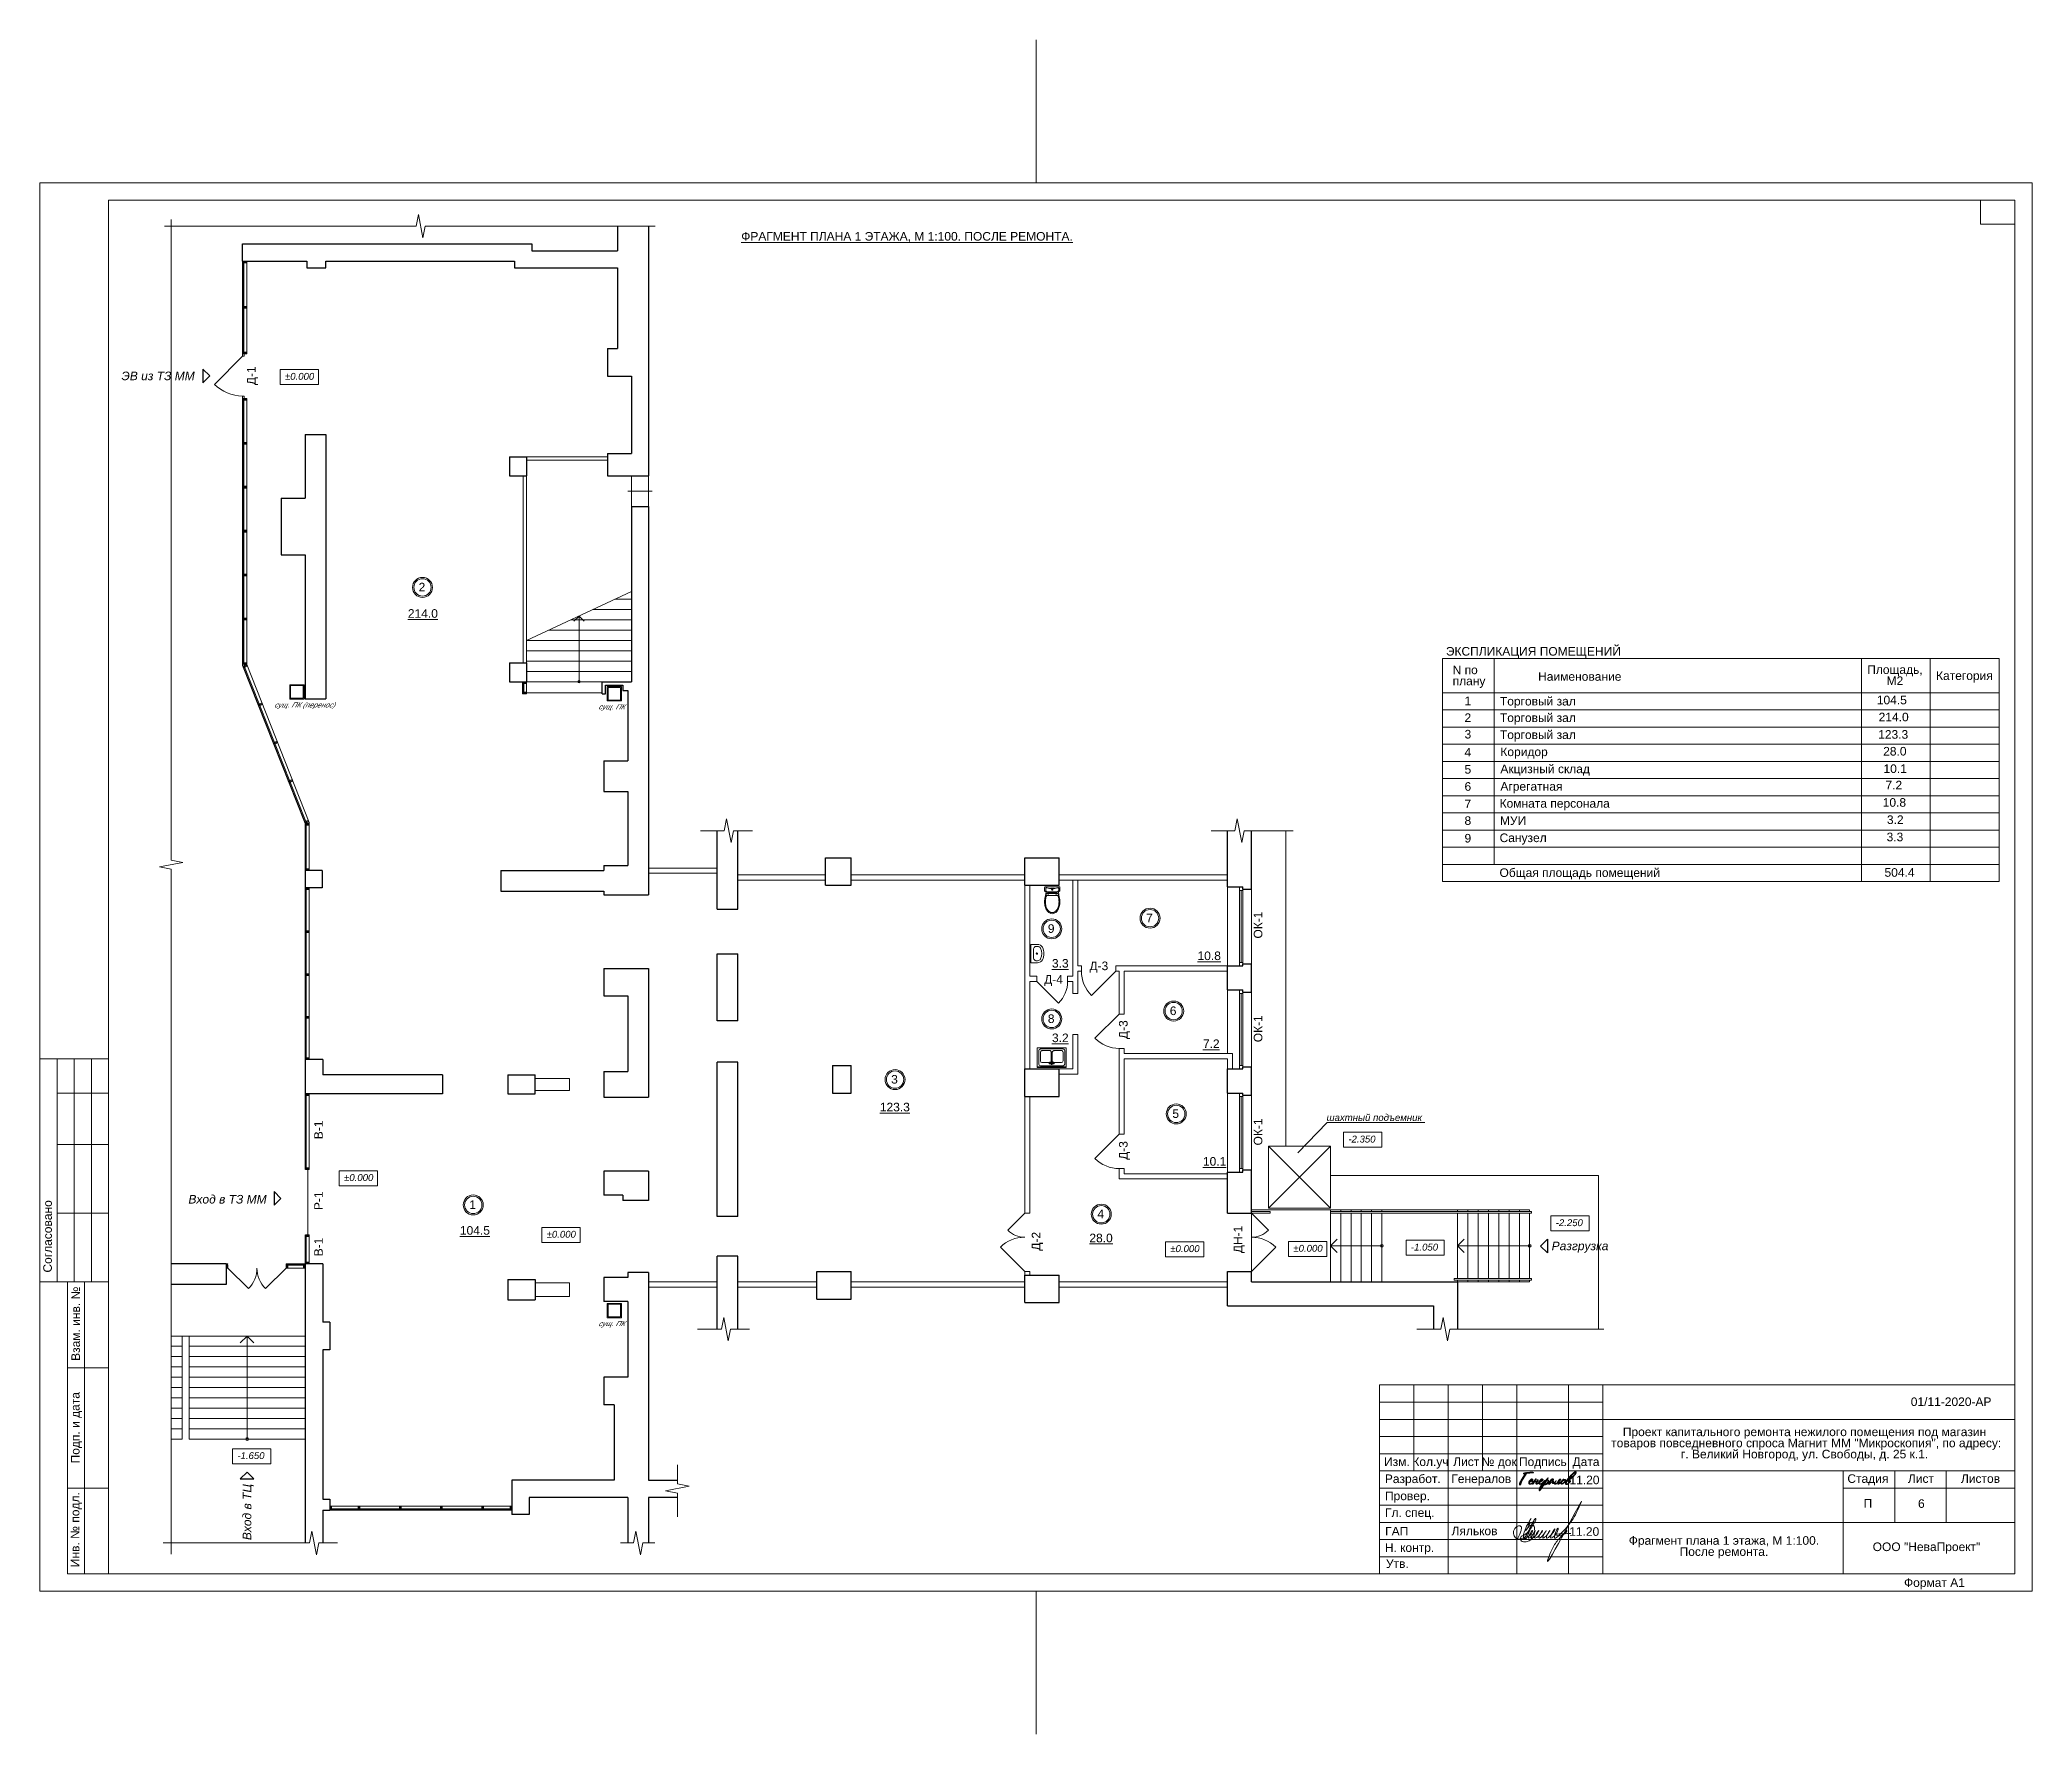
# Model space of a CAD drawing. Header units: metres. Extents: x -163 to 308, y -116 to 9.
# Drawn here: x 177.2 to 235.2, y -40.2 to 9.1 of the extents above; entities that cross this region are included whole.
import ezdxf
from ezdxf.enums import TextEntityAlignment as Align

# ---------------------------------------------------------------- set-up
doc = ezdxf.new("R2010")
doc.units = ezdxf.units.M
doc.header["$MEASUREMENT"] = 0
doc.linetypes.add('DGN Style 3', pattern=[20.175985, 14.411418, -5.764567])
doc.styles.add('GOST 2.304', font='cs_gost2304.shx')
doc.styles.get("Standard").update_dxf_attribs({"font": 'isocpeui.ttf', "width": 0.8})
doc.styles.add('Style-Arial', font='arial.ttf')
doc.styles.add('Style-Arial IF', font='ariali.ttf')

msp = doc.modelspace()

# ---------------------------------------------------------------- texts
at = {"color": 7, "linetype": 'Continuous', "lineweight": 13}
for s, style, p in [('%%uФРАГМЕНТ ПЛАНА 1 ЭТАЖА, М 1:100. ПОСЛЕ РЕМОНТА.%%U', 'Style-Arial', (197.66382102, 3.51076541)), ('ЭВ из ТЗ ММ', 'Style-Arial IF', (179.62221603, -0.5532009)), ('28.0', 'Style-Arial', (230.90822842, -11.48182603)), ('10.1', 'Style-Arial', (230.91713238, -11.98950155)), ('7.2', 'Style-Arial', (230.97488178, -12.46792299)), ('Общая площадь помещений', 'Style-Arial', (219.73894173, -15.01705345)), ('%%u7.2%%U', 'Style-Arial', (211.10520617, -19.99980747)), ('%%u10.1%%U', 'Style-Arial', (211.10520617, -23.42410097)), ('Вход в ТЗ ММ', 'Style-Arial IF', (181.5708468, -24.52618754)), ('%%u28.0%%U', 'Style-Arial', (207.79924577, -25.65444003)), ('Разгрузка', 'Style-Arial IF', (221.25726472, -25.88547886))]:
    msp.add_text(s, height=0.25, dxfattribs=dict(at, style=style)).set_placement(p, align=Align.TOP_LEFT)
at = {"color": 5, "linetype": 'Continuous', "lineweight": 13, "style": 'Style-Arial'}
for s, p in [('Д-1', (183.27692348, -0.94566082)), ('ОК-1', (212.58474797, -17.06166526)), ('Д-3', (208.66246957, -19.98766454)), ('ОК-1', (212.58474797, -20.08017475)), ('В-1', (185.23175628, -22.90402241)), ('ОК-1', (212.58474797, -23.08493994)), ('Д-3', (208.66246957, -23.50620466)), ('Р-1', (185.23175628, -24.96649514)), ('ДН-1', (211.99841452, -26.22121762)), ('В-1', (185.23175628, -26.31260814)), ('Д-2', (206.12256312, -26.14941068))]:
    msp.add_text(s, height=0.25, rotation=90, dxfattribs=at).set_placement(p, align=Align.TOP_LEFT)
at = {"color": 7, "linetype": 'Continuous', "lineweight": 0}
for s, height, style, p in [('±0.000', 0.2, 'Style-Arial IF', (184.38134665, -0.59100161)), ('Торговый зал', 0.25, 'Style-Arial', (219.75091303, -10.02465045)), ('Торговый зал', 0.25, 'Style-Arial', (219.75091303, -10.50692639)), ('Торговый зал', 0.25, 'Style-Arial', (219.75091303, -11.00209153)), ('Коридор', 0.25, 'Style-Arial', (219.76452903, -11.49878521)), ('Акцизный склад', 0.25, 'Style-Arial', (219.76452903, -11.99544989)), ('Агрегатная', 0.25, 'Style-Arial', (219.76452903, -12.50423748)), ('Комната персонала', 0.25, 'Style-Arial', (219.74256819, -13.00000158)), ('МУИ', 0.25, 'Style-Arial', (219.75091303, -13.50112983)), ('Санузел', 0.25, 'Style-Arial', (219.74110413, -14.00226612)), ('-2.350', 0.2, 'Style-Arial IF', (215.33802772, -22.80040822)), ('±0.000', 0.2, 'Style-Arial IF', (186.10170226, -23.92088912)), ('-2.250', 0.2, 'Style-Arial IF', (221.37383896, -25.23422537)), ('±0.000', 0.2, 'Style-Arial IF', (191.99924146, -25.57167917)), ('±0.000', 0.2, 'Style-Arial IF', (210.15513723, -25.9904004)), ('±0.000', 0.2, 'Style-Arial IF', (213.73777964, -25.97993237)), ('-1.050', 0.2, 'Style-Arial IF', (217.15922918, -25.94605146)), ('-1.650', 0.2, 'Style-Arial IF', (182.99410335, -32.01669149))]:
    msp.add_text(s, height=height, dxfattribs=dict(at, style=style)).set_placement(p, align=Align.TOP_LEFT)
at = {"color": 7, "lineweight": 13, "style": 'Style-Arial'}
msp.add_text('ЭКСПЛИКАЦИЯ ПОМЕЩЕНИЙ ', height=0.25, dxfattribs=at).set_placement((220.77288496, -8.69686153), align=Align.MIDDLE_CENTER)
at = {"color": 7, "linetype": 'Continuous', "lineweight": 13, "style": 'Style-Arial', "oblique": 29.9999996792}
for s, p in [('сущ. ПК (перенос)', (184.05865108, -10.18297383)), ('сущ. ПК', (193.49566047, -10.23680066)), ('сущ. ПК', (193.49566047, -28.19593903))]:
    msp.add_text(s, height=0.15, dxfattribs=at).set_placement(p, align=Align.TOP_LEFT)
at = {"color": 7, "linetype": 'Continuous', "lineweight": 0, "style": 'Style-Arial'}
for s, p in [('1', (218.81747175, -10.01567223)), ('3', (218.81747175, -10.98581205)), ('2', (218.81747175, -10.50468192)), ('4', (218.81747175, -11.50944401)), ('5', (218.81747175, -12.00967609)), ('6', (218.81747175, -12.50785471)), ('7', (218.81747175, -13.01442227)), ('8', (218.81747175, -13.5024291)), ('9', (218.81747175, -14.0143452)), ('Генералов', (219.2072815, -32.66538839))]:
    msp.add_text(s, height=0.25, dxfattribs=at).set_placement(p, align=Align.TOP_CENTER)
at = {"color": 5, "linetype": 'Continuous', "lineweight": 13, "style": 'Style-Arial'}
for s, p in [('Д-3', (207.801399, -17.73087124)), ('Д-4', (206.48277259, -18.12409972))]:
    msp.add_text(s, height=0.25, dxfattribs=at).set_placement(p, align=Align.TOP_LEFT)
at = {"color": 7, "linetype": 'Continuous', "lineweight": 13, "style": 'Style-Arial'}
msp.add_text('01/11-2020-АР', height=0.25, dxfattribs=at).set_placement((232.88639983, -30.42194496), align=Align.TOP_CENTER)
at = {"color": 7, "linetype": 'Continuous', "lineweight": 13, "style": 'Style-Arial IF'}
msp.add_text('Вход в ТЦ', height=0.25, rotation=90, dxfattribs=at).set_placement((183.1502131, -34.57684945), align=Align.TOP_LEFT)
at = {"color": 7, "linetype": 'Continuous', "lineweight": 30, "style": 'Style-Arial'}
msp.add_text('6', height=0.25, dxfattribs=at).set_placement((231.92299706, -33.38782514), align=Align.TOP_LEFT)
at = {"color": 7, "lineweight": 13, "style": 'Style-Arial'}
msp.add_text('Ляльков', height=0.25, dxfattribs=at).set_placement((218.34402852, -34.18429625), align=Align.TOP_LEFT)
at = {"color": 7, "linetype": 'Continuous', "lineweight": 13}
for s, insert, char_height, attachment_point, line_spacing_factor, style in [('\\L214.0', (187.95928891, -7.47065026), 0.25, 1, 0.6, 'Style-Arial'), ('N по \\Pплану', (218.37402961, -9.43749112), 0.25, 4, 0.776524, 'Style-Arial'), ('Наименование', (220.86361185, -9.4316547), 0.25, 4, 0.6, 'Style-Arial'), ('104.5', (230.72364173, -9.99027424), 0.25, 1, 0.6, 'Style-Arial'), ('123.3', (230.76301941, -10.99254106), 0.25, 1, 0.6, 'Style-Arial'), ('214.0', (230.77664298, -10.48515934), 0.25, 1, 0.6, 'Style-Arial'), ('10.8', (230.89502634, -12.97303649), 0.25, 1, 0.6, 'Style-Arial'), ('3.2', (231.01805279, -13.47531485), 0.25, 1, 0.6, 'Style-Arial'), ('3.3', (231.00733735, -13.97780365), 0.25, 1, 0.6, 'Style-Arial'), ('504.4', (230.94707358, -15.01133752), 0.25, 1, 0.6, 'Style-Arial'), ('\\L3.3', (206.71032189, -17.65768232), 0.25, 1, 0.6, 'Style-Arial'), ('\\L10.8', (210.94739139, -17.43777356), 0.25, 1, 0.6, 'Style-Arial'), ('\\L3.2', (206.71032189, -19.82722433), 0.25, 1, 0.6, 'Style-Arial'), ('\\L123.3', (201.69962269, -21.84212189), 0.25, 1, 0.6, 'Style-Arial'), ('шахтный подъемник', (214.70592248, -22.17143939), 0.2, 1, 0.6, 'Style-Arial IF'), ('\\L104.5', (189.4741169, -25.43420696), 0.25, 1, 0.6, 'Style-Arial'), ('Проект капитального ремонта нежилого помещения под магазин\\P товаров повседневного спроса Магнит ММ "Микроскопия", по адресу: \\Pг. Великий Новгород, ул. Свободы, д. 25 к.1.', (228.61941235, -31.29944327), 0.25, 2, 0.776524, 'Style-Arial'), ('Фрагмент плана 1 этажа, М 1:100.\\PПосле ремонта.', (226.27239857, -34.78675758), 0.25, 5, 0.776524, 'Style-Arial')]:
    msp.add_mtext(s, dxfattribs=dict(at, insert=insert, char_height=char_height, attachment_point=attachment_point, line_spacing_factor=line_spacing_factor, style=style))
at = {"color": 7, "linetype": 'Continuous', "lineweight": 0, "char_height": 0.25}
for s, insert, attachment_point, line_spacing_factor, style in [('Площадь,\\PМ2', (231.25027297, -9.10591996), 2, 0.776524, 'Style-Arial'), ('Категория', (233.27366456, -9.28114844), 2, 0.6, 'Style-Arial'), ('\\fArial|b0|i0|c204204|p39;П', (230.46306718, -33.50884567), 5, 0.72, 'GOST 2.304')]:
    msp.add_mtext(s, dxfattribs=dict(at, insert=insert, attachment_point=attachment_point, line_spacing_factor=line_spacing_factor, style=style))
at = {"color": 7, "linetype": 'Continuous', "lineweight": 30, "char_height": 0.25, "attachment_point": 1, "line_spacing_factor": 0.72, "style": 'GOST 2.304'}
for insert in [(221.77562519, -32.69917043), (221.76875636, -34.2013557)]:
    msp.add_mtext('\\fArial|b0|i0|c204204|p39;11.20', dxfattribs=dict(at, insert=insert))

# ---------------------------------------------------------------- blocks, each defined once
blk = doc.blocks.new('*U221')
at = {"color": 7, "linetype": 'Continuous', "lineweight": 13}
blk.add_line((0, 0.06), (0, -0.06), dxfattribs=at)
at = {"color": 7, "linetype": 'Continuous', "lineweight": 13, "flags": 128}
for points in [[(-0.025, 0.06), (0.025, 0.06), (0.025, -0.01), (-0.025, -0.01), (-0.025, 0.06)], [(-0.025, -0.05), (0.025, -0.05), (0.025, -0.06), (-0.025, -0.06), (-0.025, -0.05)]]:
    blk.add_lwpolyline(points, close=True, dxfattribs=at)
for points in [[(-0.015, -0.025), (-0.025, -0.025), (-0.025, -0.01), (0.025, -0.01), (0.025, -0.025), (0.015, -0.025)], [(0.015, -0.025), (0.015, -0.05), (-0.015, -0.05), (-0.015, -0.025)]]:
    blk.add_lwpolyline(points, dxfattribs=at)
blk = doc.blocks.new('*U293')
at = {"color": 7, "linetype": 'Continuous', "lineweight": 0}
for p, q in [((0.013, 20.5), (0.013, 24.667)), ((10.013, -15), (16.513, -15)), ((10.013, -15.5), (16.513, -15.5)), ((10.013, -16), (16.513, -16)), ((10.013, -17.5), (16.513, -17.5)), ((10.013, -18), (16.513, -18)), ((10.013, -18.5), (16.513, -18.5)), ((10.013, -19), (16.513, -19)), ((10.013, -19.5), (16.513, -19.5)), ((0.013, -24.667), (0.013, -20.5))]:
    blk.add_line(p, q, dxfattribs=at)
at = {"color": 7, "linetype": 'Continuous', "lineweight": 13}
for p, q in [((-26.987, 20), (0.013, 20)), ((-26.987, 20), (-26.987, -20)), ((0.013, 20), (28.513, 20)), ((27.513, 20), (27.513, 19.3)), ((28.513, 20), (28.513, -20)), ((27.513, 19.3), (28.513, 19.3)), ((-28.987, -5), (-26.987, -5)), ((-28.987, -5), (-28.987, -11.5)), ((-28.487, -5), (-28.487, -11.5)), ((-27.987, -5), (-27.987, -11.5)), ((-27.487, -5), (-27.487, -11.5)), ((-28.487, -6), (-26.987, -6)), ((-28.487, -7.5), (-26.987, -7.5)), ((-28.487, -9.5), (-26.987, -9.5)), ((-28.987, -11.5), (-26.987, -11.5)), ((-28.187, -11.5), (-26.987, -11.5)), ((-27.687, -20), (-27.687, -11.5)), ((-28.187, -14), (-26.987, -14)), ((10.013, -14.5), (28.513, -14.5)), ((10.013, -14.5), (10.013, -20)), ((11.013, -14.5), (11.013, -17)), ((12.013, -14.5), (12.013, -20)), ((13.013, -14.5), (13.013, -17)), ((14.013, -14.5), (14.013, -20)), ((15.513, -14.5), (15.513, -20)), ((16.513, -14.5), (16.513, -20)), ((16.513, -15.5), (28.513, -15.5)), ((10.013, -16.5), (16.513, -16.5)), ((10.013, -17), (16.513, -17)), ((16.513, -17), (28.513, -17)), ((-28.187, -17.5), (-26.987, -17.5)), ((23.513, -17.5), (28.513, -17.5)), ((16.513, -18.5), (28.513, -18.5)), ((-27.426, -20), (0.013, -20)), ((0.013, -20), (28.513, -20))]:
    blk.add_line(p, q, dxfattribs=at)
at = {"color": 7, "linetype": 'Continuous', "lineweight": 0, "flags": 128}
blk.add_lwpolyline([(29.013, 20.5), (-28.987, 20.5), (-28.987, -20.5), (29.013, -20.5), (29.013, 20.5)], close=True, dxfattribs=at)
at = {"color": 7, "linetype": 'Continuous', "lineweight": 13, "flags": 128}
for points in [[(-26.987, -20), (-28.187, -20), (-28.187, -11.5)], [(23.513, -17), (23.513, -20)], [(25.013, -17), (25.013, -18.5)], [(26.513, -17), (26.513, -18.5)]]:
    blk.add_lwpolyline(points, dxfattribs=at)
at = {"color": 7, "linetype": 'Continuous', "lineweight": 0, "style": 'Style-Arial'}
for s, p in [('Согласовано', (-28.763, -10.173)), ('Взам. инв. №', (-27.945, -12.716)), ('Подп. и дата', (-27.957, -15.745)), ('Инв. № подл.', (-27.962, -18.713))]:
    blk.add_text(s, height=0.25002, rotation=90, dxfattribs=at).set_placement(p, align=Align.MIDDLE_CENTER)
for s, p in [('Изм.', (10.52, -16.735)), ('Кол.уч', (11.497, -16.735)), ('Лист', (12.536, -16.735)), ('№ док', (13.494, -16.735)), ('Подпись', (14.768, -16.735)), ('Дата', (16.024, -16.735)), ('Разработ.', (10.982, -17.231)), ('Стадия', (24.231, -17.225)), ('Лист', (25.776, -17.225)), ('Листов', (27.509, -17.225)), ('Провер.', (10.827, -17.729)), ('Гл. спец.', (10.893, -18.216)), ('Н. контр.', (10.888, -19.235)), ('ГАП', (10.514, -18.757)), ('ООО "НеваПроект"', (25.936, -19.211)), ('Утв.', (10.532, -19.702)), ('Формат А1', (26.169, -20.254))]:
    blk.add_text(s, height=0.25, dxfattribs=at).set_placement(p, align=Align.MIDDLE_CENTER)
blk = doc.blocks.new('*U44')
at = {"linetype": 'Continuous', "lineweight": 0}
h = blk.add_hatch(color=5, dxfattribs=at)
edge = h.paths.add_edge_path()
edge.add_spline(control_points=[(-0.528, 0.199), (-0.508, 0.201), (-0.488, 0.203), (-0.468, 0.205), (-0.447, 0.207), (-0.426, 0.209), (-0.406, 0.21), (-0.386, 0.212), (-0.367, 0.212)], knot_values=[0, 0, 0, 0.25, 0.25, 0.5, 0.5, 0.75, 0.75, 1, 1, 1], degree=2, periodic=0)
edge.add_line((-0.367, 0.212), (-0.362, 0.212))
edge.add_spline(control_points=[(-0.362, 0.212), (-0.358, 0.212), (-0.358, 0.213), (-0.358, 0.217), (-0.361, 0.219), (-0.364, 0.222), (-0.369, 0.223), (-0.374, 0.225), (-0.38, 0.225), (-0.385, 0.225), (-0.39, 0.225)], knot_values=[0, 0, 0, 0.2, 0.2, 0.4, 0.4, 0.6, 0.6, 0.8, 0.8, 1, 1, 1], degree=2, periodic=0)
edge.add_line((-0.39, 0.225), (-0.4, 0.225))
edge.add_spline(control_points=[(-0.4, 0.225), (-0.433, 0.225), (-0.466, 0.222), (-0.498, 0.219), (-0.53, 0.215)], knot_values=[0, 0, 0, 0.5, 0.5, 1, 1, 1], degree=2, periodic=0)
edge.add_line((-0.53, 0.215), (-0.539, 0.216))
edge.add_line((-0.539, 0.216), (-0.545, 0.213))
edge.add_spline(control_points=[(-0.545, 0.213), (-0.551, 0.212), (-0.558, 0.211), (-0.566, 0.21), (-0.573, 0.208), (-0.581, 0.207), (-0.588, 0.206), (-0.596, 0.204), (-0.602, 0.202), (-0.606, 0.201), (-0.606, 0.197), (-0.606, 0.192), (-0.604, 0.191), (-0.602, 0.189), (-0.598, 0.189), (-0.588, 0.189), (-0.578, 0.191), (-0.568, 0.193), (-0.559, 0.194)], knot_values=[0, 0, 0, 0.111111, 0.111111, 0.222222, 0.222222, 0.333333, 0.333333, 0.444444, 0.444444, 0.555556, 0.555556, 0.666667, 0.666667, 0.777778, 0.777778, 0.888889, 0.888889, 1, 1, 1], degree=2, periodic=0)
edge.add_spline(control_points=[(-0.559, 0.194), (-0.564, 0.187), (-0.575, 0.171), (-0.585, 0.154), (-0.598, 0.134), (-0.611, 0.114), (-0.624, 0.093), (-0.637, 0.071), (-0.648, 0.054), (-0.66, 0.034), (-0.671, 0.014), (-0.682, -0.006), (-0.69, -0.023), (-0.699, -0.041), (-0.703, -0.054), (-0.708, -0.067), (-0.707, -0.072), (-0.707, -0.075), (-0.705, -0.079), (-0.703, -0.083), (-0.7, -0.087), (-0.697, -0.091), (-0.694, -0.093), (-0.691, -0.096), (-0.688, -0.096), (-0.685, -0.095), (-0.68, -0.086), (-0.676, -0.077), (-0.671, -0.066), (-0.666, -0.054), (-0.662, -0.044), (-0.658, -0.034), (-0.657, -0.032)], knot_values=[0, 0, 0, 0.0625, 0.0625, 0.125, 0.125, 0.1875, 0.1875, 0.25, 0.25, 0.3125, 0.3125, 0.375, 0.375, 0.4375, 0.4375, 0.5, 0.5, 0.5625, 0.5625, 0.625, 0.625, 0.6875, 0.6875, 0.75, 0.75, 0.8125, 0.8125, 0.875, 0.875, 0.9375, 0.9375, 1, 1, 1], degree=2, periodic=0)
edge.add_spline(control_points=[(-0.657, -0.032), (-0.657, -0.029), (-0.66, -0.03)], knot_values=[0, 0, 0, 1, 1, 1], degree=2, periodic=0)
edge.add_spline(control_points=[(-0.66, -0.03), (-0.661, -0.031), (-0.664, -0.034), (-0.666, -0.037), (-0.669, -0.041), (-0.672, -0.045), (-0.675, -0.049), (-0.677, -0.052), (-0.678, -0.053)], knot_values=[0, 0, 0, 0.25, 0.25, 0.5, 0.5, 0.75, 0.75, 1, 1, 1], degree=2, periodic=0)
edge.add_line((-0.678, -0.053), (-0.679, -0.053))
edge.add_spline(control_points=[(-0.679, -0.053), (-0.679, -0.052), (-0.675, -0.043), (-0.67, -0.034), (-0.662, -0.019), (-0.653, -0.004), (-0.64, 0.016), (-0.628, 0.036), (-0.612, 0.061)], knot_values=[0, 0, 0, 0.25, 0.25, 0.5, 0.5, 0.75, 0.75, 1, 1, 1], degree=2, periodic=0)
edge.add_spline(control_points=[(-0.612, 0.061), (-0.598, 0.083), (-0.584, 0.105), (-0.57, 0.126), (-0.556, 0.149), (-0.549, 0.161), (-0.54, 0.173), (-0.532, 0.186), (-0.528, 0.199)], knot_values=[0, 0, 0, 0.25, 0.25, 0.5, 0.5, 0.75, 0.75, 1, 1, 1], degree=2, periodic=0)
h = blk.add_hatch(color=5, dxfattribs=at)
edge = h.paths.add_edge_path()
edge.add_line((-0.354, -0.017), (-0.356, -0.017))
edge.add_spline(control_points=[(-0.356, -0.017), (-0.361, -0.018), (-0.365, -0.018)], knot_values=[0, 0, 0, 1, 1, 1], degree=2, periodic=0)
edge.add_spline(control_points=[(-0.365, -0.018), (-0.371, -0.023), (-0.377, -0.029), (-0.385, -0.036), (-0.394, -0.042), (-0.402, -0.048), (-0.411, -0.053), (-0.419, -0.058), (-0.427, -0.061), (-0.434, -0.064), (-0.441, -0.064), (-0.447, -0.064), (-0.451, -0.059), (-0.455, -0.055), (-0.455, -0.047), (-0.455, -0.04), (-0.452, -0.031), (-0.449, -0.023), (-0.445, -0.015)], knot_values=[0, 0, 0, 0.047522, 0.047522, 0.166582, 0.166582, 0.285641, 0.285641, 0.404701, 0.404701, 0.523761, 0.523761, 0.642821, 0.642821, 0.76188, 0.76188, 0.88094, 0.88094, 1, 1, 1], degree=2, periodic=0)
edge.add_spline(control_points=[(-0.445, -0.015), (-0.436, -0.012), (-0.422, -0.007), (-0.409, -0.001), (-0.397, 0.006), (-0.385, 0.013), (-0.376, 0.021), (-0.367, 0.029), (-0.367, 0.036), (-0.367, 0.042), (-0.372, 0.045), (-0.378, 0.048), (-0.381, 0.05), (-0.385, 0.053), (-0.389, 0.056), (-0.392, 0.06), (-0.398, 0.06), (-0.406, 0.06), (-0.419, 0.051), (-0.432, 0.042), (-0.444, 0.028), (-0.457, 0.013), (-0.466, -0.005), (-0.475, -0.023), (-0.475, -0.042), (-0.475, -0.058), (-0.466, -0.067), (-0.457, -0.075), (-0.443, -0.075), (-0.434, -0.075), (-0.425, -0.072), (-0.416, -0.068), (-0.406, -0.063), (-0.397, -0.057), (-0.387, -0.049), (-0.378, -0.042), (-0.368, -0.034), (-0.364, -0.03), (-0.361, -0.027)], knot_values=[0, 0, 0, 0.054871, 0.054871, 0.109741, 0.109741, 0.164612, 0.164612, 0.219482, 0.219482, 0.274353, 0.274353, 0.329223, 0.329223, 0.384094, 0.384094, 0.438964, 0.438964, 0.493835, 0.493835, 0.548705, 0.548705, 0.603576, 0.603576, 0.658446, 0.658446, 0.713317, 0.713317, 0.768187, 0.768187, 0.823058, 0.823058, 0.877928, 0.877928, 0.932799, 0.932799, 0.987669, 0.987669, 1, 1, 1], degree=2, periodic=0)
edge.add_spline(control_points=[(-0.361, -0.027), (-0.357, -0.022), (-0.354, -0.017)], knot_values=[0, 0, 0, 1, 1, 1], degree=2, periodic=0)
edge = h.paths.add_edge_path(flags=16)
edge.add_spline(control_points=[(-0.434, 0.003), (-0.429, 0.011), (-0.423, 0.018), (-0.417, 0.024), (-0.412, 0.029), (-0.406, 0.034), (-0.401, 0.037), (-0.395, 0.04), (-0.392, 0.04), (-0.386, 0.04), (-0.384, 0.038), (-0.382, 0.036), (-0.382, 0.034)], knot_values=[0, 0, 0, 0.166667, 0.166667, 0.333333, 0.333333, 0.5, 0.5, 0.666667, 0.666667, 0.833333, 0.833333, 1, 1, 1], degree=2, periodic=0)
edge.add_spline(control_points=[(-0.382, 0.034), (-0.382, 0.032), (-0.387, 0.027), (-0.393, 0.023), (-0.4, 0.018), (-0.408, 0.013), (-0.417, 0.009), (-0.427, 0.005), (-0.434, 0.003)], knot_values=[0, 0, 0, 0.25, 0.25, 0.5, 0.5, 0.75, 0.75, 1, 1, 1], degree=2, periodic=0)
h = blk.add_hatch(color=5, dxfattribs=at)
edge = h.paths.add_edge_path()
edge.add_spline(control_points=[(-0.221, -0.028), (-0.224, -0.031), (-0.23, -0.035), (-0.237, -0.04), (-0.245, -0.046), (-0.253, -0.051), (-0.26, -0.055), (-0.268, -0.058), (-0.273, -0.058), (-0.276, -0.058), (-0.277, -0.057), (-0.278, -0.055), (-0.278, -0.053)], knot_values=[0, 0, 0, 0.154355, 0.154355, 0.323484, 0.323484, 0.492613, 0.492613, 0.661742, 0.661742, 0.830871, 0.830871, 1, 1, 1], degree=2, periodic=0)
edge.add_spline(control_points=[(-0.278, -0.053), (-0.279, -0.048), (-0.275, -0.04), (-0.27, -0.032), (-0.265, -0.024), (-0.263, -0.021), (-0.259, -0.015), (-0.255, -0.009), (-0.251, -0.004), (-0.247, 0.001), (-0.243, 0.006), (-0.24, 0.01), (-0.239, 0.011)], knot_values=[0, 0, 0, 0.166667, 0.166667, 0.333333, 0.333333, 0.5, 0.5, 0.666667, 0.666667, 0.833333, 0.833333, 1, 1, 1], degree=2, periodic=0)
edge.add_spline(control_points=[(-0.239, 0.011), (-0.237, 0.014), (-0.237, 0.02), (-0.237, 0.027), (-0.237, 0.03), (-0.237, 0.033), (-0.241, 0.035), (-0.245, 0.038), (-0.249, 0.038), (-0.253, 0.038), (-0.256, 0.036), (-0.259, 0.034), (-0.262, 0.031), (-0.264, 0.028), (-0.265, 0.025), (-0.266, 0.022), (-0.266, 0.02)], knot_values=[0, 0, 0, 0.125, 0.125, 0.25, 0.25, 0.375, 0.375, 0.5, 0.5, 0.625, 0.625, 0.75, 0.75, 0.875, 0.875, 1, 1, 1], degree=2, periodic=0)
edge.add_spline(control_points=[(-0.266, 0.02), (-0.266, 0.015), (-0.269, 0.011), (-0.27, 0.01), (-0.274, 0.002), (-0.277, -0.002), (-0.279, -0.006)], knot_values=[0, 0, 0, 0.333333, 0.333333, 0.666667, 0.666667, 1, 1, 1], degree=2, periodic=0)
edge.add_spline(control_points=[(-0.279, -0.006), (-0.283, -0.005), (-0.289, -0.004), (-0.296, -0.003), (-0.303, -0.003), (-0.311, -0.003), (-0.318, -0.003)], knot_values=[0, 0, 0, 0.333333, 0.333333, 0.666667, 0.666667, 1, 1, 1], degree=2, periodic=0)
edge.add_line((-0.318, -0.003), (-0.323, -0.003))
edge.add_line((-0.323, -0.003), (-0.306, 0.024))
edge.add_spline(control_points=[(-0.306, 0.024), (-0.298, 0.037), (-0.293, 0.046), (-0.288, 0.054), (-0.288, 0.055)], knot_values=[0, 0, 0, 0.5, 0.5, 1, 1, 1], degree=2, periodic=0)
edge.add_spline(control_points=[(-0.288, 0.055), (-0.288, 0.057), (-0.291, 0.06), (-0.294, 0.063), (-0.297, 0.063), (-0.299, 0.063), (-0.306, 0.054), (-0.313, 0.045), (-0.322, 0.031), (-0.325, 0.027), (-0.328, 0.022)], knot_values=[0, 0, 0, 0.23155, 0.23155, 0.4631, 0.4631, 0.69465, 0.69465, 0.9262, 0.9262, 1, 1, 1], degree=2, periodic=0)
edge.add_line((-0.328, 0.022), (-0.328, 0.022))
edge.add_spline(control_points=[(-0.328, 0.022), (-0.324, 0.022), (-0.323, 0.019), (-0.322, 0.015), (-0.324, 0.012)], knot_values=[0, 0, 0, 0.5, 0.5, 1, 1, 1], degree=2, periodic=0)
edge.add_spline(control_points=[(-0.324, 0.012), (-0.329, 0.006), (-0.34, -0.006), (-0.348, -0.015), (-0.361, -0.027)], knot_values=[0, 0, 0, 0.563292, 0.563292, 1, 1, 1], degree=2, periodic=0)
edge.add_spline(control_points=[(-0.361, -0.027), (-0.361, -0.028), (-0.362, -0.029), (-0.371, -0.042), (-0.376, -0.052), (-0.382, -0.062), (-0.382, -0.064), (-0.382, -0.065), (-0.379, -0.067), (-0.377, -0.069), (-0.374, -0.071), (-0.372, -0.073), (-0.369, -0.074), (-0.367, -0.075), (-0.366, -0.075)], knot_values=[0, 0, 0, 0.024641, 0.024641, 0.187201, 0.187201, 0.349761, 0.349761, 0.512321, 0.512321, 0.67488, 0.67488, 0.83744, 0.83744, 1, 1, 1], degree=2, periodic=0)
edge.add_spline(control_points=[(-0.366, -0.075), (-0.364, -0.071), (-0.357, -0.06), (-0.35, -0.048), (-0.342, -0.034), (-0.336, -0.024), (-0.329, -0.013)], knot_values=[0, 0, 0, 0.333333, 0.333333, 0.666667, 0.666667, 1, 1, 1], degree=2, periodic=0)
edge.add_spline(control_points=[(-0.329, -0.013), (-0.326, -0.013), (-0.322, -0.013), (-0.314, -0.012), (-0.305, -0.012), (-0.296, -0.012), (-0.288, -0.013), (-0.286, -0.013), (-0.283, -0.014)], knot_values=[0, 0, 0, 0.25, 0.25, 0.5, 0.5, 0.75, 0.75, 1, 1, 1], degree=2, periodic=0)
edge.add_line((-0.283, -0.014), (-0.284, -0.015))
edge.add_spline(control_points=[(-0.284, -0.015), (-0.289, -0.025), (-0.292, -0.036), (-0.296, -0.047), (-0.295, -0.055), (-0.294, -0.064), (-0.289, -0.067), (-0.284, -0.07), (-0.278, -0.07), (-0.269, -0.07), (-0.26, -0.065), (-0.251, -0.06), (-0.245, -0.056), (-0.241, -0.054), (-0.237, -0.05), (-0.233, -0.047), (-0.228, -0.043), (-0.225, -0.04), (-0.223, -0.038)], knot_values=[0, 0, 0, 0.113755, 0.113755, 0.227509, 0.227509, 0.341264, 0.341264, 0.455018, 0.455018, 0.568773, 0.568773, 0.682527, 0.682527, 0.796282, 0.796282, 0.910037, 0.910037, 1, 1, 1], degree=2, periodic=0)
edge.add_spline(control_points=[(-0.223, -0.038), (-0.222, -0.033), (-0.221, -0.028)], knot_values=[0, 0, 0, 1, 1, 1], degree=2, periodic=0)
h = blk.add_hatch(color=5, dxfattribs=at)
edge = h.paths.add_edge_path()
edge.add_spline(control_points=[(-0.328, 0.022), (-0.33, 0.019), (-0.333, 0.015)], knot_values=[0, 0, 0, 1, 1, 1], degree=2, periodic=0)
edge.add_spline(control_points=[(-0.333, 0.015), (-0.338, 0.009), (-0.342, 0.002), (-0.344, -0.001), (-0.347, -0.005)], knot_values=[0, 0, 0, 0.299722, 0.299722, 1, 1, 1], degree=2, periodic=0)
edge.add_spline(control_points=[(-0.347, -0.005), (-0.35, -0.005), (-0.353, -0.006)], knot_values=[0, 0, 0, 1, 1, 1], degree=2, periodic=0)
edge.add_spline(control_points=[(-0.353, -0.006), (-0.359, -0.012), (-0.365, -0.018)], knot_values=[0, 0, 0, 1, 1, 1], degree=2, periodic=0)
edge.add_spline(control_points=[(-0.365, -0.018), (-0.361, -0.018), (-0.356, -0.017)], knot_values=[0, 0, 0, 1, 1, 1], degree=2, periodic=0)
edge.add_line((-0.356, -0.017), (-0.354, -0.017))
edge.add_spline(control_points=[(-0.354, -0.017), (-0.357, -0.022), (-0.361, -0.027)], knot_values=[0, 0, 0, 1, 1, 1], degree=2, periodic=0)
edge.add_spline(control_points=[(-0.361, -0.027), (-0.348, -0.015), (-0.34, -0.006)], knot_values=[0, 0, 0, 1, 1, 1], degree=2, periodic=0)
edge.add_line((-0.34, -0.006), (-0.34, -0.006))
edge.add_spline(control_points=[(-0.34, -0.006), (-0.329, 0.006), (-0.324, 0.012)], knot_values=[0, 0, 0, 1, 1, 1], degree=2, periodic=0)
edge.add_spline(control_points=[(-0.324, 0.012), (-0.322, 0.015), (-0.323, 0.019), (-0.324, 0.022), (-0.328, 0.022)], knot_values=[0, 0, 0, 0.5, 0.5, 1, 1, 1], degree=2, periodic=0)
h = blk.add_hatch(color=5, dxfattribs=at)
edge = h.paths.add_edge_path()
edge.add_spline(control_points=[(-0.333, 0.015), (-0.339, 0.008), (-0.348, -0.001), (-0.35, -0.003), (-0.353, -0.006)], knot_values=[0, 0, 0, 0.787625, 0.787625, 1, 1, 1], degree=2, periodic=0)
edge.add_spline(control_points=[(-0.353, -0.006), (-0.35, -0.005), (-0.347, -0.005)], knot_values=[0, 0, 0, 1, 1, 1], degree=2, periodic=0)
edge.add_spline(control_points=[(-0.347, -0.005), (-0.344, -0.001), (-0.342, 0.002)], knot_values=[0, 0, 0, 1, 1, 1], degree=2, periodic=0)
edge.add_line((-0.342, 0.002), (-0.342, 0.002))
edge.add_spline(control_points=[(-0.342, 0.002), (-0.338, 0.009), (-0.333, 0.015)], knot_values=[0, 0, 0, 1, 1, 1], degree=2, periodic=0)
h = blk.add_hatch(color=5, dxfattribs=at)
edge = h.paths.add_edge_path()
edge.add_spline(control_points=[(-0.071, 0.013), (-0.07, 0.016), (-0.07, 0.019), (-0.071, 0.022), (-0.075, 0.022)], knot_values=[0, 0, 0, 0.480917, 0.480917, 1, 1, 1], degree=2, periodic=0)
edge.add_spline(control_points=[(-0.075, 0.022), (-0.082, 0.013), (-0.095, -0.001), (-0.108, -0.015), (-0.124, -0.029), (-0.132, -0.036), (-0.141, -0.042), (-0.149, -0.048), (-0.158, -0.053), (-0.166, -0.058), (-0.174, -0.061), (-0.182, -0.064), (-0.188, -0.064), (-0.194, -0.064), (-0.198, -0.059), (-0.202, -0.055), (-0.202, -0.047), (-0.202, -0.04), (-0.199, -0.031), (-0.196, -0.023), (-0.192, -0.015)], knot_values=[0, 0, 0, 0.1, 0.1, 0.2, 0.2, 0.3, 0.3, 0.4, 0.4, 0.5, 0.5, 0.6, 0.6, 0.7, 0.7, 0.8, 0.8, 0.9, 0.9, 1, 1, 1], degree=2, periodic=0)
edge.add_spline(control_points=[(-0.192, -0.015), (-0.183, -0.012), (-0.169, -0.007), (-0.156, -0.001), (-0.144, 0.006), (-0.132, 0.013), (-0.123, 0.021), (-0.114, 0.029), (-0.114, 0.036), (-0.114, 0.042), (-0.12, 0.045), (-0.125, 0.048), (-0.128, 0.05), (-0.132, 0.053), (-0.136, 0.056), (-0.139, 0.06), (-0.145, 0.06), (-0.153, 0.06), (-0.166, 0.051), (-0.179, 0.042), (-0.192, 0.028), (-0.204, 0.013), (-0.213, -0.005), (-0.219, -0.016), (-0.221, -0.027)], knot_values=[0, 0, 0, 0.086156, 0.086156, 0.172312, 0.172312, 0.258468, 0.258468, 0.344624, 0.344624, 0.430779, 0.430779, 0.516935, 0.516935, 0.603091, 0.603091, 0.689247, 0.689247, 0.775403, 0.775403, 0.861559, 0.861559, 0.947715, 0.947715, 1, 1, 1], degree=2, periodic=0)
edge.add_line((-0.221, -0.027), (-0.221, -0.027))
edge.add_spline(control_points=[(-0.221, -0.027), (-0.218, -0.027), (-0.217, -0.032)], knot_values=[0, 0, 0, 1, 1, 1], degree=2, periodic=0)
edge.add_line((-0.217, -0.032), (-0.221, -0.036))
edge.add_spline(control_points=[(-0.221, -0.036), (-0.222, -0.037), (-0.223, -0.038)], knot_values=[0, 0, 0, 1, 1, 1], degree=2, periodic=0)
edge.add_spline(control_points=[(-0.223, -0.038), (-0.223, -0.04), (-0.223, -0.042), (-0.223, -0.058), (-0.213, -0.067), (-0.204, -0.075), (-0.19, -0.075), (-0.182, -0.075), (-0.172, -0.072), (-0.163, -0.068), (-0.153, -0.063), (-0.144, -0.057), (-0.134, -0.049), (-0.129, -0.045), (-0.123, -0.04)], knot_values=[0, 0, 0, 0.018213, 0.018213, 0.193372, 0.193372, 0.368531, 0.368531, 0.54369, 0.54369, 0.718849, 0.718849, 0.894009, 0.894009, 1, 1, 1], degree=2, periodic=0)
edge.add_spline(control_points=[(-0.123, -0.04), (-0.12, -0.036), (-0.117, -0.032), (-0.097, -0.009), (-0.077, 0.008), (-0.074, 0.01), (-0.071, 0.013)], knot_values=[0, 0, 0, 0.126896, 0.126896, 0.89826, 0.89826, 1, 1, 1], degree=2, periodic=0)
edge = h.paths.add_edge_path(flags=16)
edge.add_spline(control_points=[(-0.181, 0.003), (-0.176, 0.011), (-0.17, 0.018), (-0.165, 0.024), (-0.159, 0.029), (-0.153, 0.034), (-0.148, 0.037), (-0.143, 0.04), (-0.139, 0.04), (-0.133, 0.04), (-0.131, 0.038), (-0.129, 0.036), (-0.129, 0.034)], knot_values=[0, 0, 0, 0.166667, 0.166667, 0.333333, 0.333333, 0.5, 0.5, 0.666667, 0.666667, 0.833333, 0.833333, 1, 1, 1], degree=2, periodic=0)
edge.add_spline(control_points=[(-0.129, 0.034), (-0.129, 0.032), (-0.134, 0.027), (-0.14, 0.023), (-0.148, 0.018), (-0.155, 0.013), (-0.165, 0.009), (-0.174, 0.005), (-0.181, 0.003)], knot_values=[0, 0, 0, 0.25, 0.25, 0.5, 0.5, 0.75, 0.75, 1, 1, 1], degree=2, periodic=0)
h = blk.add_hatch(color=5, dxfattribs=at)
edge = h.paths.add_edge_path()
edge.add_line((-0.187, -0.2), (-0.169, -0.2))
edge.add_spline(control_points=[(-0.169, -0.2), (-0.165, -0.194), (-0.159, -0.186), (-0.143, -0.163), (-0.125, -0.136), (-0.107, -0.108), (-0.091, -0.084)], knot_values=[0, 0, 0, 0.141373, 0.141373, 0.570687, 0.570687, 1, 1, 1], degree=2, periodic=0)
edge.add_spline(control_points=[(-0.091, -0.084), (-0.086, -0.085), (-0.08, -0.085)], knot_values=[0, 0, 0, 1, 1, 1], degree=2, periodic=0)
edge.add_line((-0.08, -0.085), (-0.069, -0.085))
edge.add_spline(control_points=[(-0.069, -0.085), (-0.057, -0.085), (-0.043, -0.08), (-0.028, -0.075), (-0.016, -0.069), (-0.004, -0.063), (0.005, -0.057), (0.014, -0.051), (0.016, -0.05)], knot_values=[0, 0, 0, 0.25, 0.25, 0.5, 0.5, 0.75, 0.75, 1, 1, 1], degree=2, periodic=0)
edge.add_spline(control_points=[(0.016, -0.05), (0.019, -0.047), (0.019, -0.045), (0.019, -0.042), (0.017, -0.042), (0.016, -0.042), (0.014, -0.044)], knot_values=[0, 0, 0, 0.333333, 0.333333, 0.666667, 0.666667, 1, 1, 1], degree=2, periodic=0)
edge.add_spline(control_points=[(0.014, -0.044), (0.012, -0.045), (0.009, -0.046), (0.005, -0.048), (0.001, -0.049), (-0.003, -0.051), (-0.007, -0.052), (-0.01, -0.054), (-0.012, -0.055)], knot_values=[0, 0, 0, 0.25, 0.25, 0.5, 0.5, 0.75, 0.75, 1, 1, 1], degree=2, periodic=0)
edge.add_line((-0.012, -0.055), (-0.013, -0.052))
edge.add_spline(control_points=[(-0.013, -0.052), (-0.011, -0.051), (-0.005, -0.045), (0.001, -0.038), (0.006, -0.029), (0.012, -0.02), (0.017, -0.01), (0.021, 0), (0.021, 0.008)], knot_values=[0, 0, 0, 0.25, 0.25, 0.5, 0.5, 0.75, 0.75, 1, 1, 1], degree=2, periodic=0)
edge.add_spline(control_points=[(0.021, 0.008), (0.021, 0.04), (-0.012, 0.04), (-0.013, 0.04), (-0.013, 0.039), (-0.014, 0.039), (-0.014, 0.039)], knot_values=[0, 0, 0, 0.333333, 0.333333, 0.666667, 0.666667, 1, 1, 1], degree=2, periodic=0)
edge.add_spline(control_points=[(-0.014, 0.039), (-0.004, 0.057), (0.002, 0.068), (0.008, 0.079), (0.008, 0.082), (0.008, 0.084), (0.005, 0.084), (0.001, 0.084), (-0.002, 0.081), (-0.006, 0.077), (-0.009, 0.073), (-0.011, 0.071), (-0.019, 0.06), (-0.026, 0.049), (-0.037, 0.034)], knot_values=[0, 0, 0, 0.142857, 0.142857, 0.285714, 0.285714, 0.428571, 0.428571, 0.571429, 0.571429, 0.714286, 0.714286, 0.857143, 0.857143, 1, 1, 1], degree=2, periodic=0)
edge.add_spline(control_points=[(-0.037, 0.034), (-0.054, 0.027), (-0.071, 0.013)], knot_values=[0, 0, 0, 1, 1, 1], degree=2, periodic=0)
edge.add_line((-0.071, 0.013), (-0.071, 0.012))
edge.add_spline(control_points=[(-0.071, 0.012), (-0.076, 0.006), (-0.087, -0.006), (-0.098, -0.018), (-0.116, -0.034), (-0.119, -0.037), (-0.123, -0.04)], knot_values=[0, 0, 0, 0.417557, 0.417557, 0.835113, 0.835113, 1, 1, 1], degree=2, periodic=0)
edge.add_spline(control_points=[(-0.123, -0.04), (-0.139, -0.059), (-0.154, -0.081), (-0.171, -0.108), (-0.184, -0.133), (-0.198, -0.158), (-0.205, -0.18), (-0.209, -0.191), (-0.211, -0.2)], knot_values=[0, 0, 0, 0.251666, 0.251666, 0.552886, 0.552886, 0.854105, 0.854105, 1, 1, 1], degree=2, periodic=0)
edge.add_line((-0.211, -0.2), (-0.202, -0.2))
edge.add_spline(control_points=[(-0.202, -0.2), (-0.2, -0.193), (-0.196, -0.182), (-0.19, -0.164), (-0.178, -0.142), (-0.166, -0.119), (-0.15, -0.095), (-0.135, -0.07), (-0.117, -0.048), (-0.1, -0.026), (-0.081, -0.007), (-0.063, 0.011), (-0.046, 0.021)], knot_values=[0, 0, 0, 0.100007, 0.100007, 0.280006, 0.280006, 0.460004, 0.460004, 0.640003, 0.640003, 0.820001, 0.820001, 1, 1, 1], degree=2, periodic=0)
edge.add_spline(control_points=[(-0.046, 0.021), (-0.059, 0.001), (-0.075, -0.023), (-0.09, -0.047), (-0.105, -0.07), (-0.115, -0.086), (-0.126, -0.104), (-0.137, -0.121), (-0.147, -0.138), (-0.158, -0.154), (-0.167, -0.169), (-0.177, -0.184), (-0.184, -0.195), (-0.186, -0.198), (-0.187, -0.2)], knot_values=[0, 0, 0, 0.160543, 0.160543, 0.321085, 0.321085, 0.481628, 0.481628, 0.642171, 0.642171, 0.802713, 0.802713, 0.963256, 0.963256, 1, 1, 1], degree=2, periodic=0)
edge = h.paths.add_edge_path(flags=16)
edge.add_spline(control_points=[(-0.083, -0.072), (-0.082, -0.07), (-0.081, -0.068), (-0.08, -0.067), (-0.079, -0.065), (-0.063, -0.04), (-0.047, -0.015), (-0.032, 0.01), (-0.019, 0.031)], knot_values=[0, 0, 0, 0.25, 0.25, 0.5, 0.5, 0.75, 0.75, 1, 1, 1], degree=2, periodic=0)
edge.add_spline(control_points=[(-0.019, 0.031), (-0.018, 0.031), (-0.014, 0.031), (-0.006, 0.031), (0, 0.026), (0.006, 0.021), (0.006, 0.011)], knot_values=[0, 0, 0, 0.333333, 0.333333, 0.666667, 0.666667, 1, 1, 1], degree=2, periodic=0)
edge.add_spline(control_points=[(0.006, 0.011), (0.006, -0.002), (0, -0.014), (-0.005, -0.026), (-0.013, -0.036), (-0.02, -0.045), (-0.027, -0.052), (-0.035, -0.058), (-0.039, -0.06), (-0.041, -0.062), (-0.047, -0.064), (-0.053, -0.065), (-0.059, -0.067), (-0.065, -0.069), (-0.072, -0.07), (-0.078, -0.071), (-0.083, -0.072)], knot_values=[0, 0, 0, 0.125, 0.125, 0.25, 0.25, 0.375, 0.375, 0.5, 0.5, 0.625, 0.625, 0.75, 0.75, 0.875, 0.875, 1, 1, 1], degree=2, periodic=0)
h = blk.add_hatch(color=5, dxfattribs=at)
edge = h.paths.add_edge_path()
edge.add_spline(control_points=[(0.21, 0.02), (0.209, 0.018), (0.205, 0.014), (0.202, 0.01), (0.196, 0.005), (0.191, -0.001), (0.185, -0.007), (0.179, -0.013), (0.173, -0.019), (0.162, -0.029), (0.152, -0.037), (0.142, -0.045), (0.138, -0.045), (0.135, -0.045), (0.134, -0.043), (0.133, -0.04), (0.133, -0.037), (0.133, -0.033), (0.134, -0.028), (0.136, -0.023), (0.138, -0.018), (0.14, -0.012), (0.141, -0.007), (0.143, -0.002), (0.143, 0.001), (0.143, 0.007), (0.14, 0.009), (0.137, 0.012), (0.132, 0.012), (0.13, 0.012), (0.126, 0.01)], knot_values=[0, 0, 0, 0.066667, 0.066667, 0.133333, 0.133333, 0.2, 0.2, 0.266667, 0.266667, 0.333333, 0.333333, 0.4, 0.4, 0.466667, 0.466667, 0.533333, 0.533333, 0.6, 0.6, 0.666667, 0.666667, 0.733333, 0.733333, 0.8, 0.8, 0.866667, 0.866667, 0.933333, 0.933333, 1, 1, 1], degree=2, periodic=0)
edge.add_spline(control_points=[(0.126, 0.01), (0.129, 0.014), (0.132, 0.019), (0.134, 0.024), (0.136, 0.029), (0.139, 0.034), (0.14, 0.038), (0.141, 0.042), (0.141, 0.045), (0.141, 0.054), (0.136, 0.058), (0.131, 0.063), (0.123, 0.063), (0.113, 0.063), (0.102, 0.056), (0.091, 0.05), (0.08, 0.039), (0.069, 0.028), (0.059, 0.015), (0.049, 0.002), (0.041, -0.012), (0.033, -0.026), (0.028, -0.039), (0.024, -0.052), (0.024, -0.062), (0.024, -0.068), (0.026, -0.073), (0.029, -0.078), (0.033, -0.078), (0.036, -0.078), (0.042, -0.074), (0.048, -0.069), (0.055, -0.064), (0.062, -0.058), (0.069, -0.051), (0.077, -0.045), (0.082, -0.04), (0.087, -0.035), (0.093, -0.03), (0.099, -0.024), (0.105, -0.02), (0.11, -0.015), (0.114, -0.012), (0.118, -0.009), (0.118, -0.009), (0.119, -0.009), (0.119, -0.01), (0.12, -0.011), (0.12, -0.012)], knot_values=[0, 0, 0, 0.041667, 0.041667, 0.083333, 0.083333, 0.125, 0.125, 0.166667, 0.166667, 0.208333, 0.208333, 0.25, 0.25, 0.291667, 0.291667, 0.333333, 0.333333, 0.375, 0.375, 0.416667, 0.416667, 0.458333, 0.458333, 0.5, 0.5, 0.541667, 0.541667, 0.583333, 0.583333, 0.625, 0.625, 0.666667, 0.666667, 0.708333, 0.708333, 0.75, 0.75, 0.791667, 0.791667, 0.833333, 0.833333, 0.875, 0.875, 0.916667, 0.916667, 0.958333, 0.958333, 1, 1, 1], degree=2, periodic=0)
edge.add_spline(control_points=[(0.12, -0.012), (0.119, -0.013), (0.117, -0.021), (0.116, -0.028), (0.116, -0.034), (0.116, -0.044), (0.119, -0.051), (0.122, -0.058), (0.13, -0.058), (0.134, -0.058), (0.141, -0.055), (0.147, -0.052), (0.153, -0.047), (0.159, -0.042), (0.165, -0.037), (0.171, -0.032), (0.175, -0.028), (0.179, -0.024), (0.185, -0.018), (0.191, -0.012), (0.197, -0.006), (0.203, 0), (0.207, 0.005), (0.211, 0.01), (0.212, 0.011)], knot_values=[0, 0, 0, 0.083333, 0.083333, 0.166667, 0.166667, 0.25, 0.25, 0.333333, 0.333333, 0.416667, 0.416667, 0.5, 0.5, 0.583333, 0.583333, 0.666667, 0.666667, 0.75, 0.75, 0.833333, 0.833333, 0.916667, 0.916667, 1, 1, 1], degree=2, periodic=0)
edge.add_spline(control_points=[(0.212, 0.011), (0.214, 0.016), (0.213, 0.018), (0.211, 0.02), (0.21, 0.02)], knot_values=[0, 0, 0, 0.5, 0.5, 1, 1, 1], degree=2, periodic=0)
edge = h.paths.add_edge_path(flags=16)
edge.add_spline(control_points=[(0.114, 0.011), (0.112, 0.009), (0.11, 0.008), (0.109, 0.006), (0.109, 0.005), (0.109, 0.005), (0.111, 0.003), (0.113, 0.002), (0.116, 0.001)], knot_values=[0, 0, 0, 0.25, 0.25, 0.5, 0.5, 0.75, 0.75, 1, 1, 1], degree=2, periodic=0)
edge.add_spline(control_points=[(0.116, 0.001), (0.11, -0.004), (0.103, -0.01), (0.096, -0.017), (0.089, -0.023), (0.082, -0.029), (0.074, -0.036), (0.065, -0.044), (0.058, -0.05), (0.05, -0.056), (0.044, -0.06), (0.038, -0.064), (0.037, -0.064), (0.036, -0.064), (0.036, -0.06), (0.036, -0.054), (0.042, -0.042), (0.049, -0.03), (0.06, -0.015), (0.069, -0.003), (0.079, 0.008), (0.09, 0.02), (0.1, 0.029), (0.11, 0.038), (0.118, 0.043), (0.126, 0.049), (0.13, 0.049), (0.133, 0.049), (0.133, 0.045)], knot_values=[0, 0, 0, 0.071429, 0.071429, 0.142857, 0.142857, 0.214286, 0.214286, 0.285714, 0.285714, 0.357143, 0.357143, 0.428571, 0.428571, 0.5, 0.5, 0.571429, 0.571429, 0.642857, 0.642857, 0.714286, 0.714286, 0.785714, 0.785714, 0.857143, 0.857143, 0.928571, 0.928571, 1, 1, 1], degree=2, periodic=0)
edge.add_spline(control_points=[(0.133, 0.045), (0.133, 0.044), (0.13, 0.038), (0.128, 0.033), (0.124, 0.027), (0.121, 0.022), (0.118, 0.017), (0.114, 0.012), (0.114, 0.011)], knot_values=[0, 0, 0, 0.25, 0.25, 0.5, 0.5, 0.75, 0.75, 1, 1, 1], degree=2, periodic=0)
h = blk.add_hatch(color=5, dxfattribs=at)
edge = h.paths.add_edge_path()
edge.add_line((0.19, -0.045), (0.19, -0.043))
edge.add_spline(control_points=[(0.19, -0.043), (0.188, -0.039), (0.185, -0.038), (0.183, -0.037), (0.18, -0.037), (0.172, -0.038), (0.168, -0.044), (0.164, -0.05), (0.165, -0.057), (0.165, -0.063), (0.17, -0.069), (0.175, -0.074), (0.185, -0.074), (0.197, -0.074), (0.208, -0.067), (0.218, -0.061), (0.227, -0.052), (0.236, -0.043), (0.244, -0.033), (0.251, -0.022), (0.258, -0.012), (0.265, -0.002), (0.27, 0.006), (0.275, 0.014), (0.279, 0.018)], knot_values=[0, 0, 0, 0.083333, 0.083333, 0.166667, 0.166667, 0.25, 0.25, 0.333333, 0.333333, 0.416667, 0.416667, 0.5, 0.5, 0.583333, 0.583333, 0.666667, 0.666667, 0.75, 0.75, 0.833333, 0.833333, 0.916667, 0.916667, 1, 1, 1], degree=2, periodic=0)
edge.add_spline(control_points=[(0.279, 0.018), (0.278, 0.016), (0.273, 0.008), (0.268, -0.001), (0.262, -0.013), (0.257, -0.024), (0.253, -0.037), (0.249, -0.05), (0.25, -0.061)], knot_values=[0, 0, 0, 0.25, 0.25, 0.5, 0.5, 0.75, 0.75, 1, 1, 1], degree=2, periodic=0)
edge.add_spline(control_points=[(0.25, -0.061), (0.249, -0.071), (0.253, -0.073), (0.257, -0.076), (0.264, -0.074), (0.272, -0.072), (0.281, -0.065), (0.29, -0.059), (0.298, -0.051), (0.306, -0.043), (0.314, -0.035), (0.321, -0.027), (0.327, -0.021)], knot_values=[0, 0, 0, 0.166667, 0.166667, 0.333333, 0.333333, 0.5, 0.5, 0.666667, 0.666667, 0.833333, 0.833333, 1, 1, 1], degree=2, periodic=0)
edge.add_spline(control_points=[(0.327, -0.021), (0.328, -0.017), (0.326, -0.017), (0.325, -0.016), (0.323, -0.016)], knot_values=[0, 0, 0, 0.5, 0.5, 1, 1, 1], degree=2, periodic=0)
edge.add_spline(control_points=[(0.323, -0.016), (0.321, -0.019), (0.314, -0.026), (0.307, -0.033), (0.299, -0.04), (0.291, -0.047), (0.283, -0.053), (0.276, -0.059), (0.271, -0.06)], knot_values=[0, 0, 0, 0.25, 0.25, 0.5, 0.5, 0.75, 0.75, 1, 1, 1], degree=2, periodic=0)
edge.add_spline(control_points=[(0.271, -0.06), (0.266, -0.059), (0.267, -0.055)], knot_values=[0, 0, 0, 1, 1, 1], degree=2, periodic=0)
edge.add_spline(control_points=[(0.267, -0.055), (0.268, -0.041), (0.276, -0.026), (0.284, -0.012), (0.294, 0.001), (0.304, 0.014), (0.312, 0.025), (0.321, 0.036), (0.323, 0.044), (0.325, 0.05), (0.323, 0.052), (0.321, 0.053), (0.317, 0.054), (0.312, 0.054), (0.307, 0.054), (0.303, 0.055), (0.299, 0.053), (0.294, 0.051), (0.289, 0.046), (0.284, 0.041), (0.277, 0.031)], knot_values=[0, 0, 0, 0.1, 0.1, 0.2, 0.2, 0.3, 0.3, 0.4, 0.4, 0.5, 0.5, 0.6, 0.6, 0.7, 0.7, 0.8, 0.8, 0.9, 0.9, 1, 1, 1], degree=2, periodic=0)
edge.add_spline(control_points=[(0.277, 0.031), (0.268, 0.016), (0.258, -0.001), (0.247, -0.017), (0.237, -0.031), (0.227, -0.045), (0.218, -0.053), (0.208, -0.062), (0.198, -0.062), (0.193, -0.062), (0.19, -0.059), (0.188, -0.056), (0.19, -0.045)], knot_values=[0, 0, 0, 0.166667, 0.166667, 0.333333, 0.333333, 0.5, 0.5, 0.666667, 0.666667, 0.833333, 0.833333, 1, 1, 1], degree=2, periodic=0)
h = blk.add_hatch(color=5, dxfattribs=at)
edge = h.paths.add_edge_path()
edge.add_line((0.448, 0.019), (0.448, 0.021))
edge.add_spline(control_points=[(0.448, 0.021), (0.448, 0.034), (0.442, 0.04), (0.436, 0.046), (0.429, 0.046), (0.424, 0.046), (0.417, 0.044), (0.411, 0.042), (0.408, 0.042), (0.407, 0.042), (0.406, 0.044), (0.405, 0.045), (0.404, 0.047), (0.403, 0.049), (0.401, 0.05), (0.4, 0.052), (0.398, 0.052), (0.393, 0.052), (0.385, 0.047), (0.377, 0.042), (0.369, 0.034), (0.361, 0.026), (0.353, 0.016), (0.344, 0.006), (0.338, -0.004), (0.331, -0.014), (0.327, -0.024), (0.323, -0.034), (0.323, -0.042), (0.323, -0.055), (0.332, -0.062), (0.34, -0.068), (0.353, -0.068), (0.365, -0.068), (0.378, -0.061), (0.391, -0.053), (0.404, -0.043), (0.416, -0.032), (0.426, -0.019), (0.436, -0.007), (0.442, 0.003)], knot_values=[0, 0, 0, 0.05, 0.05, 0.1, 0.1, 0.15, 0.15, 0.2, 0.2, 0.25, 0.25, 0.3, 0.3, 0.35, 0.35, 0.4, 0.4, 0.45, 0.45, 0.5, 0.5, 0.55, 0.55, 0.6, 0.6, 0.65, 0.65, 0.7, 0.7, 0.75, 0.75, 0.8, 0.8, 0.85, 0.85, 0.9, 0.9, 0.95, 0.95, 1, 1, 1], degree=2, periodic=0)
edge.add_spline(control_points=[(0.442, 0.003), (0.444, 0.004), (0.447, 0.004), (0.449, 0.005), (0.45, 0.005), (0.455, 0.005), (0.452, 0.009)], knot_values=[0, 0, 0, 0.333333, 0.333333, 0.666667, 0.666667, 1, 1, 1], degree=2, periodic=0)
edge.add_spline(control_points=[(0.452, 0.009), (0.451, 0.009), (0.45, 0.012), (0.449, 0.015), (0.448, 0.019)], knot_values=[0, 0, 0, 0.5, 0.5, 1, 1, 1], degree=2, periodic=0)
edge = h.paths.add_edge_path(flags=16)
edge.add_spline(control_points=[(0.43, 0.009), (0.43, 0.005), (0.426, -0.001), (0.422, -0.007), (0.415, -0.014), (0.408, -0.022), (0.399, -0.03), (0.391, -0.038), (0.382, -0.044), (0.374, -0.051), (0.366, -0.055), (0.358, -0.059), (0.353, -0.059), (0.341, -0.059), (0.341, -0.048), (0.341, -0.042), (0.346, -0.033), (0.35, -0.024), (0.357, -0.015), (0.364, -0.006), (0.373, 0.003), (0.382, 0.012), (0.392, 0.019), (0.402, 0.026), (0.412, 0.031), (0.422, 0.035), (0.43, 0.035), (0.434, 0.035), (0.434, 0.033)], knot_values=[0, 0, 0, 0.071429, 0.071429, 0.142857, 0.142857, 0.214286, 0.214286, 0.285714, 0.285714, 0.357143, 0.357143, 0.428571, 0.428571, 0.5, 0.5, 0.571429, 0.571429, 0.642857, 0.642857, 0.714286, 0.714286, 0.785714, 0.785714, 0.857143, 0.857143, 0.928571, 0.928571, 1, 1, 1], degree=2, periodic=0)
edge.add_spline(control_points=[(0.434, 0.033), (0.434, 0.033), (0.43, 0.029), (0.426, 0.025), (0.426, 0.018), (0.426, 0.013), (0.428, 0.011), (0.429, 0.009), (0.43, 0.009)], knot_values=[0, 0, 0, 0.25, 0.25, 0.5, 0.5, 0.75, 0.75, 1, 1, 1], degree=2, periodic=0)
h = blk.add_hatch(color=5, dxfattribs=at)
edge = h.paths.add_edge_path()
edge.add_spline(control_points=[(0.558, -0.011), (0.561, -0.01), (0.563, -0.01), (0.565, -0.009), (0.567, -0.009)], knot_values=[0, 0, 0, 0.5, 0.5, 1, 1, 1], degree=2, periodic=0)
edge.add_spline(control_points=[(0.567, -0.009), (0.571, -0.008), (0.569, -0.005), (0.568, -0.004), (0.567, -0.002), (0.566, 0.001), (0.565, 0.004)], knot_values=[0, 0, 0, 0.333333, 0.333333, 0.666667, 0.666667, 1, 1, 1], degree=2, periodic=0)
edge.add_spline(control_points=[(0.565, 0.004), (0.565, 0.005), (0.565, 0.006), (0.565, 0.006), (0.565, 0.007), (0.565, 0.013), (0.563, 0.016), (0.56, 0.019), (0.553, 0.019), (0.547, 0.019), (0.545, 0.015), (0.543, 0.011), (0.543, 0.004), (0.543, -0.001), (0.544, -0.003), (0.545, -0.005), (0.546, -0.006)], knot_values=[0, 0, 0, 0.125, 0.125, 0.25, 0.25, 0.375, 0.375, 0.5, 0.5, 0.625, 0.625, 0.75, 0.75, 0.875, 0.875, 1, 1, 1], degree=2, periodic=0)
edge.add_spline(control_points=[(0.546, -0.006), (0.546, -0.009), (0.542, -0.015), (0.538, -0.021), (0.531, -0.029), (0.525, -0.036), (0.516, -0.044), (0.508, -0.052), (0.499, -0.059), (0.491, -0.065), (0.483, -0.069), (0.475, -0.073), (0.469, -0.073), (0.464, -0.073), (0.462, -0.07), (0.459, -0.067), (0.459, -0.062), (0.459, -0.057), (0.462, -0.047), (0.465, -0.038), (0.47, -0.028), (0.474, -0.018), (0.479, -0.009), (0.483, -0.001), (0.486, 0.003)], knot_values=[0, 0, 0, 0.083333, 0.083333, 0.166667, 0.166667, 0.25, 0.25, 0.333333, 0.333333, 0.416667, 0.416667, 0.5, 0.5, 0.583333, 0.583333, 0.666667, 0.666667, 0.75, 0.75, 0.833333, 0.833333, 0.916667, 0.916667, 1, 1, 1], degree=2, periodic=0)
edge.add_spline(control_points=[(0.486, 0.003), (0.497, 0.007), (0.513, 0.017), (0.53, 0.027), (0.548, 0.04), (0.566, 0.053), (0.585, 0.069), (0.605, 0.085), (0.623, 0.101), (0.641, 0.117), (0.656, 0.134), (0.672, 0.151), (0.683, 0.166), (0.695, 0.182), (0.701, 0.196), (0.708, 0.211), (0.708, 0.222)], knot_values=[0, 0, 0, 0.125, 0.125, 0.25, 0.25, 0.375, 0.375, 0.5, 0.5, 0.625, 0.625, 0.75, 0.75, 0.875, 0.875, 1, 1, 1], degree=2, periodic=0)
edge.add_spline(control_points=[(0.708, 0.222), (0.708, 0.23), (0.705, 0.235), (0.702, 0.239), (0.695, 0.239), (0.684, 0.239), (0.667, 0.229), (0.65, 0.219), (0.631, 0.202), (0.611, 0.186), (0.589, 0.163), (0.567, 0.141), (0.545, 0.117), (0.524, 0.092), (0.505, 0.067), (0.486, 0.041), (0.471, 0.018), (0.456, -0.005), (0.448, -0.024), (0.439, -0.043), (0.439, -0.055), (0.439, -0.068), (0.448, -0.075), (0.456, -0.082), (0.469, -0.082), (0.481, -0.082), (0.495, -0.075), (0.508, -0.068), (0.52, -0.057), (0.532, -0.046), (0.542, -0.034), (0.552, -0.021), (0.558, -0.011)], knot_values=[0, 0, 0, 0.0625, 0.0625, 0.125, 0.125, 0.1875, 0.1875, 0.25, 0.25, 0.3125, 0.3125, 0.375, 0.375, 0.4375, 0.4375, 0.5, 0.5, 0.5625, 0.5625, 0.625, 0.625, 0.6875, 0.6875, 0.75, 0.75, 0.8125, 0.8125, 0.875, 0.875, 0.9375, 0.9375, 1, 1, 1], degree=2, periodic=0)
edge = h.paths.add_edge_path(flags=16)
edge.add_spline(control_points=[(0.496, 0.018), (0.512, 0.041), (0.531, 0.065), (0.55, 0.088), (0.566, 0.108), (0.572, 0.115), (0.583, 0.127), (0.593, 0.138), (0.605, 0.15), (0.617, 0.162), (0.63, 0.174), (0.643, 0.187), (0.654, 0.196), (0.666, 0.206), (0.675, 0.212), (0.684, 0.218), (0.689, 0.218), (0.693, 0.218), (0.694, 0.217), (0.696, 0.216), (0.696, 0.211)], knot_values=[0, 0, 0, 0.1, 0.1, 0.2, 0.2, 0.3, 0.3, 0.4, 0.4, 0.5, 0.5, 0.6, 0.6, 0.7, 0.7, 0.8, 0.8, 0.9, 0.9, 1, 1, 1], degree=2, periodic=0)
edge.add_spline(control_points=[(0.696, 0.211), (0.696, 0.205), (0.689, 0.194), (0.683, 0.183), (0.671, 0.17), (0.659, 0.156), (0.645, 0.141), (0.63, 0.125), (0.613, 0.11), (0.595, 0.094), (0.578, 0.078), (0.56, 0.063), (0.544, 0.051), (0.529, 0.038), (0.516, 0.03), (0.503, 0.021), (0.496, 0.018)], knot_values=[0, 0, 0, 0.125, 0.125, 0.25, 0.25, 0.375, 0.375, 0.5, 0.5, 0.625, 0.625, 0.75, 0.75, 0.875, 0.875, 1, 1, 1], degree=2, periodic=0)
h = blk.add_hatch(color=5, dxfattribs=at)
edge = h.paths.add_edge_path()
edge.add_spline(control_points=[(-0.366, -0.007), (-0.368, -0.007), (-0.369, -0.005), (-0.37, -0.004), (-0.372, -0.003), (-0.376, -0.001), (-0.376, -0.008)], knot_values=[0, 0, 0, 0.333333, 0.333333, 0.666667, 0.666667, 1, 1, 1], degree=2, periodic=0)
edge.add_spline(control_points=[(-0.376, -0.008), (-0.377, -0.014), (-0.369, -0.017)], knot_values=[0, 0, 0, 1, 1, 1], degree=2, periodic=0)
edge.add_spline(control_points=[(-0.369, -0.017), (-0.367, -0.017), (-0.365, -0.018)], knot_values=[0, 0, 0, 1, 1, 1], degree=2, periodic=0)
edge.add_spline(control_points=[(-0.365, -0.018), (-0.359, -0.012), (-0.353, -0.006)], knot_values=[0, 0, 0, 1, 1, 1], degree=2, periodic=0)
edge.add_spline(control_points=[(-0.353, -0.006), (-0.354, -0.006), (-0.354, -0.006), (-0.364, -0.008), (-0.366, -0.007)], knot_values=[0, 0, 0, 0.193262, 0.193262, 1, 1, 1], degree=2, periodic=0)
h = blk.add_hatch(color=5, dxfattribs=at)
edge = h.paths.add_edge_path()
edge.add_spline(control_points=[(-0.223, -0.038), (-0.222, -0.037), (-0.221, -0.036)], knot_values=[0, 0, 0, 1, 1, 1], degree=2, periodic=0)
edge.add_line((-0.221, -0.036), (-0.217, -0.032))
edge.add_spline(control_points=[(-0.217, -0.032), (-0.218, -0.027), (-0.221, -0.027)], knot_values=[0, 0, 0, 1, 1, 1], degree=2, periodic=0)
edge.add_spline(control_points=[(-0.221, -0.027), (-0.221, -0.028), (-0.221, -0.028)], knot_values=[0, 0, 0, 1, 1, 1], degree=2, periodic=0)
edge.add_spline(control_points=[(-0.221, -0.028), (-0.222, -0.033), (-0.223, -0.038)], knot_values=[0, 0, 0, 1, 1, 1], degree=2, periodic=0)
h = blk.add_hatch(color=5, dxfattribs=at)
edge = h.paths.add_edge_path()
edge.add_line((-0.202, -0.2), (-0.211, -0.2))
edge.add_spline(control_points=[(-0.211, -0.2), (-0.213, -0.21), (-0.213, -0.218), (-0.213, -0.227), (-0.21, -0.233), (-0.206, -0.239), (-0.202, -0.239), (-0.199, -0.239), (-0.187, -0.224), (-0.179, -0.214), (-0.169, -0.2)], knot_values=[0, 0, 0, 0.123175, 0.123175, 0.362046, 0.362046, 0.600918, 0.600918, 0.839789, 0.839789, 1, 1, 1], degree=2, periodic=0)
edge.add_line((-0.169, -0.2), (-0.187, -0.2))
edge.add_spline(control_points=[(-0.187, -0.2), (-0.192, -0.208), (-0.196, -0.214), (-0.2, -0.22), (-0.201, -0.22), (-0.203, -0.22), (-0.203, -0.217), (-0.203, -0.215), (-0.203, -0.211), (-0.203, -0.207), (-0.202, -0.2)], knot_values=[0, 0, 0, 0.182925, 0.182925, 0.420144, 0.420144, 0.657362, 0.657362, 0.89458, 0.89458, 1, 1, 1], degree=2, periodic=0)
at = {"color": 5, "linetype": 'Continuous', "lineweight": 0, "flags": 128}
for points in [[(-0.545, 0.213), (-0.539, 0.216), (-0.53, 0.215)], [(-0.4, 0.225), (-0.39, 0.225)], [(-0.362, 0.212), (-0.367, 0.212)], [(-0.306, 0.024), (-0.323, -0.003), (-0.318, -0.003)], [(0.448, 0.021), (0.448, 0.019)], [(-0.679, -0.053), (-0.678, -0.053)], [(-0.354, -0.017), (-0.356, -0.017)], [(-0.284, -0.015), (-0.283, -0.014)], [(-0.217, -0.032), (-0.221, -0.036)], [(-0.013, -0.052), (-0.012, -0.055)], [(0.19, -0.043), (0.19, -0.045)]]:
    blk.add_lwpolyline(points, dxfattribs=at)
at = {"color": 5, "linetype": 'Continuous', "lineweight": 0}
for points, knots in [([(-0.678, -0.053), (-0.677, -0.052), (-0.675, -0.049), (-0.672, -0.045), (-0.669, -0.041), (-0.666, -0.037), (-0.664, -0.034), (-0.661, -0.031), (-0.66, -0.03), (-0.657, -0.029), (-0.657, -0.032), (-0.658, -0.034), (-0.662, -0.044), (-0.666, -0.054), (-0.671, -0.066), (-0.676, -0.077), (-0.68, -0.086), (-0.685, -0.095), (-0.688, -0.096), (-0.691, -0.096), (-0.694, -0.093), (-0.697, -0.091), (-0.7, -0.087), (-0.703, -0.083), (-0.705, -0.079), (-0.707, -0.075), (-0.707, -0.072), (-0.708, -0.067), (-0.703, -0.054), (-0.699, -0.041), (-0.69, -0.023), (-0.682, -0.006), (-0.671, 0.014), (-0.66, 0.034), (-0.648, 0.054), (-0.637, 0.071), (-0.624, 0.093), (-0.611, 0.114), (-0.598, 0.134), (-0.585, 0.154), (-0.575, 0.171), (-0.564, 0.187), (-0.559, 0.194), (-0.568, 0.193), (-0.578, 0.191), (-0.588, 0.189), (-0.598, 0.189), (-0.602, 0.189), (-0.604, 0.191), (-0.606, 0.192), (-0.606, 0.197), (-0.606, 0.201), (-0.602, 0.202), (-0.596, 0.204), (-0.588, 0.206), (-0.581, 0.207), (-0.573, 0.208), (-0.566, 0.21), (-0.558, 0.211), (-0.551, 0.212), (-0.545, 0.213)], [0, 0, 0, 0.033333, 0.033333, 0.066667, 0.066667, 0.1, 0.1, 0.133333, 0.133333, 0.166667, 0.166667, 0.2, 0.2, 0.233333, 0.233333, 0.266667, 0.266667, 0.3, 0.3, 0.333333, 0.333333, 0.366667, 0.366667, 0.4, 0.4, 0.433333, 0.433333, 0.466667, 0.466667, 0.5, 0.5, 0.533333, 0.533333, 0.566667, 0.566667, 0.6, 0.6, 0.633333, 0.633333, 0.666667, 0.666667, 0.7, 0.7, 0.733333, 0.733333, 0.766667, 0.766667, 0.8, 0.8, 0.833333, 0.833333, 0.866667, 0.866667, 0.9, 0.9, 0.933333, 0.933333, 0.966667, 0.966667, 1, 1, 1]), ([(-0.612, 0.061), (-0.628, 0.036), (-0.64, 0.016), (-0.653, -0.004), (-0.662, -0.019), (-0.67, -0.034), (-0.675, -0.043), (-0.679, -0.052), (-0.679, -0.053)], [0, 0, 0, 0.25, 0.25, 0.5, 0.5, 0.75, 0.75, 1, 1, 1]), ([(-0.367, 0.212), (-0.386, 0.212), (-0.406, 0.21), (-0.426, 0.209), (-0.447, 0.207), (-0.468, 0.205), (-0.488, 0.203), (-0.508, 0.201), (-0.528, 0.199), (-0.532, 0.186), (-0.54, 0.173), (-0.549, 0.161), (-0.556, 0.149), (-0.57, 0.126), (-0.584, 0.105), (-0.598, 0.083), (-0.612, 0.061)], [0, 0, 0, 0.125, 0.125, 0.25, 0.25, 0.375, 0.375, 0.5, 0.5, 0.625, 0.625, 0.75, 0.75, 0.875, 0.875, 1, 1, 1]), ([(-0.53, 0.215), (-0.498, 0.219), (-0.466, 0.222), (-0.433, 0.225), (-0.4, 0.225)], [0, 0, 0, 0.5, 0.5, 1, 1, 1]), ([(-0.324, 0.012), (-0.329, 0.006), (-0.34, -0.006), (-0.351, -0.018), (-0.368, -0.034), (-0.378, -0.042), (-0.387, -0.049), (-0.397, -0.057), (-0.406, -0.063), (-0.416, -0.068), (-0.425, -0.072), (-0.434, -0.075), (-0.443, -0.075), (-0.457, -0.075), (-0.466, -0.067), (-0.475, -0.058), (-0.475, -0.042), (-0.475, -0.023), (-0.466, -0.005), (-0.457, 0.013), (-0.444, 0.028), (-0.432, 0.042), (-0.419, 0.051), (-0.406, 0.06), (-0.398, 0.06), (-0.392, 0.06), (-0.389, 0.056), (-0.385, 0.053), (-0.381, 0.05), (-0.378, 0.048), (-0.372, 0.045), (-0.367, 0.042), (-0.367, 0.036), (-0.367, 0.029), (-0.376, 0.021), (-0.385, 0.013), (-0.397, 0.006), (-0.409, -0.001), (-0.422, -0.007), (-0.436, -0.012), (-0.445, -0.015), (-0.449, -0.023), (-0.452, -0.031), (-0.455, -0.04), (-0.455, -0.047), (-0.455, -0.055), (-0.451, -0.059), (-0.447, -0.064), (-0.441, -0.064), (-0.434, -0.064), (-0.427, -0.061), (-0.419, -0.058), (-0.411, -0.053), (-0.402, -0.048), (-0.394, -0.042), (-0.385, -0.036), (-0.377, -0.029), (-0.361, -0.015), (-0.348, -0.001), (-0.335, 0.013), (-0.328, 0.022), (-0.324, 0.022), (-0.323, 0.019), (-0.322, 0.015), (-0.324, 0.012)], [0, 0, 0, 0.03125, 0.03125, 0.0625, 0.0625, 0.09375, 0.09375, 0.125, 0.125, 0.15625, 0.15625, 0.1875, 0.1875, 0.21875, 0.21875, 0.25, 0.25, 0.28125, 0.28125, 0.3125, 0.3125, 0.34375, 0.34375, 0.375, 0.375, 0.40625, 0.40625, 0.4375, 0.4375, 0.46875, 0.46875, 0.5, 0.5, 0.53125, 0.53125, 0.5625, 0.5625, 0.59375, 0.59375, 0.625, 0.625, 0.65625, 0.65625, 0.6875, 0.6875, 0.71875, 0.71875, 0.75, 0.75, 0.78125, 0.78125, 0.8125, 0.8125, 0.84375, 0.84375, 0.875, 0.875, 0.90625, 0.90625, 0.9375, 0.9375, 0.96875, 0.96875, 1, 1, 1]), ([(-0.382, 0.034), (-0.382, 0.036), (-0.384, 0.038), (-0.386, 0.04), (-0.392, 0.04), (-0.395, 0.04), (-0.401, 0.037), (-0.406, 0.034), (-0.412, 0.029), (-0.417, 0.024), (-0.423, 0.018), (-0.429, 0.011), (-0.434, 0.003), (-0.427, 0.005), (-0.417, 0.009), (-0.408, 0.013), (-0.4, 0.018), (-0.393, 0.023), (-0.387, 0.027), (-0.382, 0.032), (-0.382, 0.034)], [0, 0, 0, 0.1, 0.1, 0.2, 0.2, 0.3, 0.3, 0.4, 0.4, 0.5, 0.5, 0.6, 0.6, 0.7, 0.7, 0.8, 0.8, 0.9, 0.9, 1, 1, 1]), ([(-0.39, 0.225), (-0.385, 0.225), (-0.38, 0.225), (-0.374, 0.225), (-0.369, 0.223), (-0.364, 0.222), (-0.361, 0.219), (-0.358, 0.217), (-0.358, 0.213), (-0.358, 0.212), (-0.362, 0.212)], [0, 0, 0, 0.2, 0.2, 0.4, 0.4, 0.6, 0.6, 0.8, 0.8, 1, 1, 1]), ([(-0.356, -0.017), (-0.365, -0.019), (-0.369, -0.017), (-0.377, -0.014), (-0.376, -0.008), (-0.376, -0.001), (-0.372, -0.003), (-0.37, -0.004), (-0.369, -0.005), (-0.368, -0.007), (-0.366, -0.007), (-0.364, -0.008), (-0.354, -0.006), (-0.351, -0.005), (-0.347, -0.005), (-0.344, -0.001), (-0.342, 0.002), (-0.332, 0.018), (-0.322, 0.031), (-0.313, 0.045), (-0.306, 0.054), (-0.299, 0.063), (-0.297, 0.063), (-0.294, 0.063), (-0.291, 0.06), (-0.288, 0.057), (-0.288, 0.055), (-0.288, 0.054), (-0.293, 0.046), (-0.298, 0.037), (-0.306, 0.024)], [0, 0, 0, 0.066667, 0.066667, 0.133333, 0.133333, 0.2, 0.2, 0.266667, 0.266667, 0.333333, 0.333333, 0.4, 0.4, 0.466667, 0.466667, 0.533333, 0.533333, 0.6, 0.6, 0.666667, 0.666667, 0.733333, 0.733333, 0.8, 0.8, 0.866667, 0.866667, 0.933333, 0.933333, 1, 1, 1]), ([(-0.318, -0.003), (-0.311, -0.003), (-0.303, -0.003), (-0.296, -0.003), (-0.289, -0.004), (-0.283, -0.005), (-0.279, -0.006), (-0.277, -0.002), (-0.274, 0.002), (-0.27, 0.01), (-0.269, 0.011), (-0.266, 0.015), (-0.266, 0.02), (-0.266, 0.022), (-0.265, 0.025), (-0.264, 0.028), (-0.262, 0.031), (-0.259, 0.034), (-0.256, 0.036), (-0.253, 0.038), (-0.249, 0.038), (-0.245, 0.038), (-0.241, 0.035), (-0.237, 0.033), (-0.237, 0.03), (-0.237, 0.027), (-0.237, 0.02), (-0.237, 0.014), (-0.239, 0.011), (-0.24, 0.01), (-0.243, 0.006), (-0.247, 0.001), (-0.251, -0.004), (-0.255, -0.009), (-0.259, -0.015), (-0.263, -0.021), (-0.265, -0.024), (-0.27, -0.032), (-0.275, -0.04), (-0.279, -0.048), (-0.278, -0.053), (-0.278, -0.055), (-0.277, -0.057), (-0.276, -0.058), (-0.273, -0.058), (-0.268, -0.058), (-0.26, -0.055), (-0.253, -0.051), (-0.245, -0.046), (-0.237, -0.04), (-0.23, -0.035), (-0.224, -0.031), (-0.221, -0.027), (-0.218, -0.027), (-0.217, -0.032)], [0, 0, 0, 0.037037, 0.037037, 0.074074, 0.074074, 0.111111, 0.111111, 0.148148, 0.148148, 0.185185, 0.185185, 0.222222, 0.222222, 0.259259, 0.259259, 0.296296, 0.296296, 0.333333, 0.333333, 0.37037, 0.37037, 0.407407, 0.407407, 0.444444, 0.444444, 0.481481, 0.481481, 0.518519, 0.518519, 0.555556, 0.555556, 0.592593, 0.592593, 0.62963, 0.62963, 0.666667, 0.666667, 0.703704, 0.703704, 0.740741, 0.740741, 0.777778, 0.777778, 0.814815, 0.814815, 0.851852, 0.851852, 0.888889, 0.888889, 0.925926, 0.925926, 0.962963, 0.962963, 1, 1, 1]), ([(-0.071, 0.012), (-0.076, 0.006), (-0.087, -0.006), (-0.098, -0.018), (-0.116, -0.034), (-0.125, -0.042), (-0.134, -0.049), (-0.144, -0.057), (-0.153, -0.063), (-0.163, -0.068), (-0.172, -0.072), (-0.182, -0.075), (-0.19, -0.075), (-0.204, -0.075), (-0.213, -0.067), (-0.223, -0.058), (-0.223, -0.042), (-0.223, -0.023), (-0.213, -0.005), (-0.204, 0.013), (-0.192, 0.028), (-0.179, 0.042), (-0.166, 0.051), (-0.153, 0.06), (-0.145, 0.06), (-0.139, 0.06), (-0.136, 0.056), (-0.132, 0.053), (-0.128, 0.05), (-0.125, 0.048), (-0.12, 0.045), (-0.114, 0.042), (-0.114, 0.036), (-0.114, 0.029), (-0.123, 0.021), (-0.132, 0.013), (-0.144, 0.006), (-0.156, -0.001), (-0.169, -0.007), (-0.183, -0.012), (-0.192, -0.015), (-0.196, -0.023), (-0.199, -0.031), (-0.202, -0.04), (-0.202, -0.047), (-0.202, -0.055), (-0.198, -0.059), (-0.194, -0.064), (-0.188, -0.064), (-0.182, -0.064), (-0.174, -0.061), (-0.166, -0.058), (-0.158, -0.053), (-0.149, -0.048), (-0.141, -0.042), (-0.132, -0.036), (-0.124, -0.029), (-0.108, -0.015), (-0.095, -0.001), (-0.082, 0.013), (-0.075, 0.022), (-0.071, 0.022), (-0.07, 0.019), (-0.069, 0.015), (-0.071, 0.012)], [0, 0, 0, 0.03125, 0.03125, 0.0625, 0.0625, 0.09375, 0.09375, 0.125, 0.125, 0.15625, 0.15625, 0.1875, 0.1875, 0.21875, 0.21875, 0.25, 0.25, 0.28125, 0.28125, 0.3125, 0.3125, 0.34375, 0.34375, 0.375, 0.375, 0.40625, 0.40625, 0.4375, 0.4375, 0.46875, 0.46875, 0.5, 0.5, 0.53125, 0.53125, 0.5625, 0.5625, 0.59375, 0.59375, 0.625, 0.625, 0.65625, 0.65625, 0.6875, 0.6875, 0.71875, 0.71875, 0.75, 0.75, 0.78125, 0.78125, 0.8125, 0.8125, 0.84375, 0.84375, 0.875, 0.875, 0.90625, 0.90625, 0.9375, 0.9375, 0.96875, 0.96875, 1, 1, 1]), ([(-0.012, -0.055), (-0.01, -0.054), (-0.007, -0.052), (-0.003, -0.051), (0.001, -0.049), (0.005, -0.048), (0.009, -0.046), (0.012, -0.045), (0.014, -0.044), (0.016, -0.042), (0.017, -0.042), (0.019, -0.042), (0.019, -0.045), (0.019, -0.047), (0.016, -0.05), (0.014, -0.051), (0.005, -0.057), (-0.004, -0.063), (-0.016, -0.069), (-0.028, -0.075), (-0.043, -0.08), (-0.057, -0.085), (-0.069, -0.085), (-0.073, -0.085), (-0.08, -0.085), (-0.086, -0.085), (-0.091, -0.084), (-0.107, -0.108), (-0.125, -0.136), (-0.143, -0.163), (-0.159, -0.186), (-0.175, -0.209), (-0.187, -0.224), (-0.199, -0.239), (-0.202, -0.239), (-0.206, -0.239), (-0.21, -0.233), (-0.213, -0.227), (-0.213, -0.218), (-0.213, -0.203), (-0.205, -0.18), (-0.198, -0.158), (-0.184, -0.133), (-0.171, -0.108), (-0.154, -0.081), (-0.136, -0.055), (-0.117, -0.032), (-0.097, -0.009), (-0.077, 0.008), (-0.056, 0.026), (-0.037, 0.034), (-0.026, 0.049), (-0.019, 0.06), (-0.011, 0.071), (-0.009, 0.073), (-0.006, 0.077), (-0.002, 0.081), (0.001, 0.084), (0.005, 0.084), (0.008, 0.084), (0.008, 0.082), (0.008, 0.079), (0.002, 0.068), (-0.004, 0.057), (-0.014, 0.039), (-0.014, 0.039), (-0.013, 0.039), (-0.013, 0.04), (-0.012, 0.04), (0.021, 0.04), (0.021, 0.008)], [0, 0, 0, 0.028571, 0.028571, 0.057143, 0.057143, 0.085714, 0.085714, 0.114286, 0.114286, 0.142857, 0.142857, 0.171429, 0.171429, 0.2, 0.2, 0.228571, 0.228571, 0.257143, 0.257143, 0.285714, 0.285714, 0.314286, 0.314286, 0.342857, 0.342857, 0.371429, 0.371429, 0.4, 0.4, 0.428571, 0.428571, 0.457143, 0.457143, 0.485714, 0.485714, 0.514286, 0.514286, 0.542857, 0.542857, 0.571429, 0.571429, 0.6, 0.6, 0.628571, 0.628571, 0.657143, 0.657143, 0.685714, 0.685714, 0.714286, 0.714286, 0.742857, 0.742857, 0.771429, 0.771429, 0.8, 0.8, 0.828571, 0.828571, 0.857143, 0.857143, 0.885714, 0.885714, 0.914286, 0.914286, 0.942857, 0.942857, 0.971429, 0.971429, 1, 1, 1]), ([(-0.046, 0.021), (-0.063, 0.011), (-0.081, -0.007), (-0.1, -0.026), (-0.117, -0.048), (-0.135, -0.07), (-0.15, -0.095), (-0.166, -0.119), (-0.178, -0.142), (-0.19, -0.164), (-0.196, -0.182), (-0.203, -0.201), (-0.203, -0.211), (-0.203, -0.215), (-0.203, -0.217), (-0.203, -0.22), (-0.201, -0.22), (-0.2, -0.22), (-0.196, -0.214), (-0.191, -0.207), (-0.184, -0.195), (-0.177, -0.184), (-0.167, -0.169), (-0.158, -0.154), (-0.147, -0.138), (-0.137, -0.121), (-0.126, -0.104), (-0.115, -0.086), (-0.105, -0.07), (-0.09, -0.047), (-0.075, -0.023), (-0.059, 0.001), (-0.046, 0.021)], [0, 0, 0, 0.0625, 0.0625, 0.125, 0.125, 0.1875, 0.1875, 0.25, 0.25, 0.3125, 0.3125, 0.375, 0.375, 0.4375, 0.4375, 0.5, 0.5, 0.5625, 0.5625, 0.625, 0.625, 0.6875, 0.6875, 0.75, 0.75, 0.8125, 0.8125, 0.875, 0.875, 0.9375, 0.9375, 1, 1, 1]), ([(-0.129, 0.034), (-0.129, 0.036), (-0.131, 0.038), (-0.133, 0.04), (-0.139, 0.04), (-0.143, 0.04), (-0.148, 0.037), (-0.153, 0.034), (-0.159, 0.029), (-0.165, 0.024), (-0.17, 0.018), (-0.176, 0.011), (-0.181, 0.003), (-0.174, 0.005), (-0.165, 0.009), (-0.155, 0.013), (-0.148, 0.018), (-0.14, 0.023), (-0.134, 0.027), (-0.129, 0.032), (-0.129, 0.034)], [0, 0, 0, 0.1, 0.1, 0.2, 0.2, 0.3, 0.3, 0.4, 0.4, 0.5, 0.5, 0.6, 0.6, 0.7, 0.7, 0.8, 0.8, 0.9, 0.9, 1, 1, 1]), ([(0.006, 0.011), (0.006, 0.021), (0, 0.026), (-0.006, 0.031), (-0.014, 0.031), (-0.018, 0.031), (-0.019, 0.031), (-0.032, 0.01), (-0.047, -0.015), (-0.063, -0.04), (-0.079, -0.065), (-0.08, -0.067), (-0.081, -0.068), (-0.082, -0.07), (-0.083, -0.072), (-0.078, -0.071), (-0.072, -0.07), (-0.065, -0.069), (-0.059, -0.067), (-0.053, -0.065), (-0.047, -0.064), (-0.041, -0.062), (-0.039, -0.06), (-0.035, -0.058), (-0.027, -0.052), (-0.02, -0.045), (-0.013, -0.036), (-0.005, -0.026), (0, -0.014), (0.006, -0.002), (0.006, 0.011)], [0, 0, 0, 0.066667, 0.066667, 0.133333, 0.133333, 0.2, 0.2, 0.266667, 0.266667, 0.333333, 0.333333, 0.4, 0.4, 0.466667, 0.466667, 0.533333, 0.533333, 0.6, 0.6, 0.666667, 0.666667, 0.733333, 0.733333, 0.8, 0.8, 0.866667, 0.866667, 0.933333, 0.933333, 1, 1, 1]), ([(0.021, 0.008), (0.021, 0), (0.017, -0.01), (0.012, -0.02), (0.006, -0.029), (0.001, -0.038), (-0.005, -0.045), (-0.011, -0.051), (-0.013, -0.052)], [0, 0, 0, 0.25, 0.25, 0.5, 0.5, 0.75, 0.75, 1, 1, 1]), ([(0.212, 0.011), (0.211, 0.01), (0.207, 0.005), (0.203, 0), (0.197, -0.006), (0.191, -0.012), (0.185, -0.018), (0.179, -0.024), (0.175, -0.028), (0.171, -0.032), (0.165, -0.037), (0.159, -0.042), (0.153, -0.047), (0.147, -0.052), (0.141, -0.055), (0.134, -0.058), (0.13, -0.058), (0.122, -0.058), (0.119, -0.051), (0.116, -0.044), (0.116, -0.034), (0.116, -0.028), (0.117, -0.021), (0.119, -0.013), (0.12, -0.012), (0.12, -0.011), (0.119, -0.01), (0.119, -0.009), (0.118, -0.009), (0.118, -0.009), (0.114, -0.012), (0.11, -0.015), (0.105, -0.02), (0.099, -0.024), (0.093, -0.03), (0.087, -0.035), (0.082, -0.04), (0.077, -0.045), (0.069, -0.051), (0.062, -0.058), (0.055, -0.064), (0.048, -0.069), (0.042, -0.074), (0.036, -0.078), (0.033, -0.078), (0.029, -0.078), (0.026, -0.073), (0.024, -0.068), (0.024, -0.062), (0.024, -0.052), (0.028, -0.039), (0.033, -0.026), (0.041, -0.012), (0.049, 0.002), (0.059, 0.015), (0.069, 0.028), (0.08, 0.039), (0.091, 0.05), (0.102, 0.056), (0.113, 0.063), (0.123, 0.063), (0.131, 0.063), (0.136, 0.058), (0.141, 0.054), (0.141, 0.045), (0.141, 0.042), (0.14, 0.038), (0.139, 0.034), (0.136, 0.029), (0.134, 0.024), (0.132, 0.019), (0.129, 0.014), (0.126, 0.01), (0.13, 0.012), (0.132, 0.012), (0.137, 0.012), (0.14, 0.009), (0.143, 0.007), (0.143, 0.001), (0.143, -0.002), (0.141, -0.007), (0.14, -0.012), (0.138, -0.018), (0.136, -0.023), (0.134, -0.028), (0.133, -0.033), (0.133, -0.037), (0.133, -0.04), (0.134, -0.043), (0.135, -0.045), (0.138, -0.045), (0.142, -0.045), (0.152, -0.037), (0.162, -0.029), (0.173, -0.019), (0.179, -0.013), (0.185, -0.007), (0.191, -0.001), (0.196, 0.005), (0.202, 0.01), (0.205, 0.014), (0.209, 0.018), (0.21, 0.02), (0.211, 0.02), (0.213, 0.018), (0.214, 0.016), (0.212, 0.011)], [0, 0, 0, 0.018868, 0.018868, 0.037736, 0.037736, 0.056604, 0.056604, 0.075472, 0.075472, 0.09434, 0.09434, 0.113208, 0.113208, 0.132075, 0.132075, 0.150943, 0.150943, 0.169811, 0.169811, 0.188679, 0.188679, 0.207547, 0.207547, 0.226415, 0.226415, 0.245283, 0.245283, 0.264151, 0.264151, 0.283019, 0.283019, 0.301887, 0.301887, 0.320755, 0.320755, 0.339623, 0.339623, 0.358491, 0.358491, 0.377358, 0.377358, 0.396226, 0.396226, 0.415094, 0.415094, 0.433962, 0.433962, 0.45283, 0.45283, 0.471698, 0.471698, 0.490566, 0.490566, 0.509434, 0.509434, 0.528302, 0.528302, 0.54717, 0.54717, 0.566038, 0.566038, 0.584906, 0.584906, 0.603774, 0.603774, 0.622642, 0.622642, 0.641509, 0.641509, 0.660377, 0.660377, 0.679245, 0.679245, 0.698113, 0.698113, 0.716981, 0.716981, 0.735849, 0.735849, 0.754717, 0.754717, 0.773585, 0.773585, 0.792453, 0.792453, 0.811321, 0.811321, 0.830189, 0.830189, 0.849057, 0.849057, 0.867925, 0.867925, 0.886792, 0.886792, 0.90566, 0.90566, 0.924528, 0.924528, 0.943396, 0.943396, 0.962264, 0.962264, 0.981132, 0.981132, 1, 1, 1]), ([(0.133, 0.045), (0.133, 0.049), (0.13, 0.049), (0.126, 0.049), (0.118, 0.043), (0.11, 0.038), (0.1, 0.029), (0.09, 0.02), (0.079, 0.008), (0.069, -0.003), (0.06, -0.015), (0.049, -0.03), (0.042, -0.042), (0.036, -0.054), (0.036, -0.06), (0.036, -0.064), (0.037, -0.064), (0.038, -0.064), (0.044, -0.06), (0.05, -0.056), (0.058, -0.05), (0.065, -0.044), (0.074, -0.036), (0.082, -0.029), (0.089, -0.023), (0.096, -0.017), (0.103, -0.01), (0.11, -0.004), (0.116, 0.001), (0.113, 0.002), (0.111, 0.003), (0.109, 0.005), (0.109, 0.005), (0.109, 0.006), (0.11, 0.008), (0.112, 0.009), (0.114, 0.011), (0.114, 0.012), (0.118, 0.017), (0.121, 0.022), (0.124, 0.027), (0.128, 0.033), (0.13, 0.038), (0.133, 0.044), (0.133, 0.045)], [0, 0, 0, 0.045455, 0.045455, 0.090909, 0.090909, 0.136364, 0.136364, 0.181818, 0.181818, 0.227273, 0.227273, 0.272727, 0.272727, 0.318182, 0.318182, 0.363636, 0.363636, 0.409091, 0.409091, 0.454545, 0.454545, 0.5, 0.5, 0.545455, 0.545455, 0.590909, 0.590909, 0.636364, 0.636364, 0.681818, 0.681818, 0.727273, 0.727273, 0.772727, 0.772727, 0.818182, 0.818182, 0.863636, 0.863636, 0.909091, 0.909091, 0.954545, 0.954545, 1, 1, 1]), ([(0.277, 0.031), (0.284, 0.041), (0.289, 0.046), (0.294, 0.051), (0.299, 0.053), (0.303, 0.055), (0.307, 0.054), (0.312, 0.054), (0.317, 0.054), (0.321, 0.053), (0.323, 0.052), (0.325, 0.05), (0.323, 0.044), (0.321, 0.036), (0.312, 0.025), (0.304, 0.014), (0.294, 0.001), (0.284, -0.012), (0.276, -0.026), (0.268, -0.041), (0.267, -0.055), (0.266, -0.059), (0.271, -0.06), (0.276, -0.059), (0.283, -0.053), (0.291, -0.047), (0.299, -0.04), (0.307, -0.033), (0.314, -0.026), (0.321, -0.019), (0.323, -0.016), (0.325, -0.016), (0.326, -0.017), (0.328, -0.017), (0.327, -0.021), (0.321, -0.027), (0.314, -0.035), (0.306, -0.043), (0.298, -0.051), (0.29, -0.059), (0.281, -0.065), (0.272, -0.072), (0.264, -0.074), (0.257, -0.076), (0.253, -0.073), (0.249, -0.071), (0.25, -0.061), (0.249, -0.05), (0.253, -0.037), (0.257, -0.024), (0.262, -0.013), (0.268, -0.001), (0.273, 0.008), (0.278, 0.016), (0.279, 0.018), (0.275, 0.014), (0.27, 0.006), (0.265, -0.002), (0.258, -0.012), (0.251, -0.022), (0.244, -0.033), (0.236, -0.043), (0.227, -0.052), (0.218, -0.061), (0.208, -0.067), (0.197, -0.074), (0.185, -0.074), (0.175, -0.074), (0.17, -0.069), (0.165, -0.063), (0.165, -0.057), (0.164, -0.05), (0.168, -0.044), (0.172, -0.038), (0.18, -0.037), (0.183, -0.037), (0.185, -0.038), (0.188, -0.039), (0.19, -0.043)], [0, 0, 0, 0.025641, 0.025641, 0.051282, 0.051282, 0.076923, 0.076923, 0.102564, 0.102564, 0.128205, 0.128205, 0.153846, 0.153846, 0.179487, 0.179487, 0.205128, 0.205128, 0.230769, 0.230769, 0.25641, 0.25641, 0.282051, 0.282051, 0.307692, 0.307692, 0.333333, 0.333333, 0.358974, 0.358974, 0.384615, 0.384615, 0.410256, 0.410256, 0.435897, 0.435897, 0.461538, 0.461538, 0.487179, 0.487179, 0.512821, 0.512821, 0.538462, 0.538462, 0.564103, 0.564103, 0.589744, 0.589744, 0.615385, 0.615385, 0.641026, 0.641026, 0.666667, 0.666667, 0.692308, 0.692308, 0.717949, 0.717949, 0.74359, 0.74359, 0.769231, 0.769231, 0.794872, 0.794872, 0.820513, 0.820513, 0.846154, 0.846154, 0.871795, 0.871795, 0.897436, 0.897436, 0.923077, 0.923077, 0.948718, 0.948718, 0.974359, 0.974359, 1, 1, 1]), ([(0.19, -0.045), (0.188, -0.056), (0.19, -0.059), (0.193, -0.062), (0.198, -0.062), (0.208, -0.062), (0.218, -0.053), (0.227, -0.045), (0.237, -0.031), (0.247, -0.017), (0.258, -0.001), (0.268, 0.016), (0.277, 0.031)], [0, 0, 0, 0.166667, 0.166667, 0.333333, 0.333333, 0.5, 0.5, 0.666667, 0.666667, 0.833333, 0.833333, 1, 1, 1]), ([(0.452, 0.009), (0.455, 0.005), (0.45, 0.005), (0.449, 0.005), (0.447, 0.004), (0.444, 0.004), (0.442, 0.003), (0.436, -0.007), (0.426, -0.019), (0.416, -0.032), (0.404, -0.043), (0.391, -0.053), (0.378, -0.061), (0.365, -0.068), (0.353, -0.068), (0.34, -0.068), (0.332, -0.062), (0.323, -0.055), (0.323, -0.042), (0.323, -0.034), (0.327, -0.024), (0.331, -0.014), (0.338, -0.004), (0.344, 0.006), (0.353, 0.016), (0.361, 0.026), (0.369, 0.034), (0.377, 0.042), (0.385, 0.047), (0.393, 0.052), (0.398, 0.052), (0.4, 0.052), (0.401, 0.05), (0.403, 0.049), (0.404, 0.047), (0.405, 0.045), (0.406, 0.044), (0.407, 0.042), (0.408, 0.042), (0.411, 0.042), (0.417, 0.044), (0.424, 0.046), (0.429, 0.046), (0.436, 0.046), (0.442, 0.04), (0.448, 0.034), (0.448, 0.021)], [0, 0, 0, 0.043478, 0.043478, 0.086957, 0.086957, 0.130435, 0.130435, 0.173913, 0.173913, 0.217391, 0.217391, 0.26087, 0.26087, 0.304348, 0.304348, 0.347826, 0.347826, 0.391304, 0.391304, 0.434783, 0.434783, 0.478261, 0.478261, 0.521739, 0.521739, 0.565217, 0.565217, 0.608696, 0.608696, 0.652174, 0.652174, 0.695652, 0.695652, 0.73913, 0.73913, 0.782609, 0.782609, 0.826087, 0.826087, 0.869565, 0.869565, 0.913043, 0.913043, 0.956522, 0.956522, 1, 1, 1]), ([(0.434, 0.033), (0.434, 0.035), (0.43, 0.035), (0.422, 0.035), (0.412, 0.031), (0.402, 0.026), (0.392, 0.019), (0.382, 0.012), (0.373, 0.003), (0.364, -0.006), (0.357, -0.015), (0.35, -0.024), (0.346, -0.033), (0.341, -0.042), (0.341, -0.048), (0.341, -0.059), (0.353, -0.059), (0.358, -0.059), (0.366, -0.055), (0.374, -0.051), (0.382, -0.044), (0.391, -0.038), (0.399, -0.03), (0.408, -0.022), (0.415, -0.014), (0.422, -0.007), (0.426, -0.001), (0.43, 0.005), (0.43, 0.009), (0.429, 0.009), (0.428, 0.011), (0.426, 0.013), (0.426, 0.018), (0.426, 0.025), (0.43, 0.029), (0.434, 0.033), (0.434, 0.033)], [0, 0, 0, 0.055556, 0.055556, 0.111111, 0.111111, 0.166667, 0.166667, 0.222222, 0.222222, 0.277778, 0.277778, 0.333333, 0.333333, 0.388889, 0.388889, 0.444444, 0.444444, 0.5, 0.5, 0.555556, 0.555556, 0.611111, 0.611111, 0.666667, 0.666667, 0.722222, 0.722222, 0.777778, 0.777778, 0.833333, 0.833333, 0.888889, 0.888889, 0.944444, 0.944444, 1, 1, 1]), ([(0.708, 0.222), (0.708, 0.211), (0.701, 0.196), (0.695, 0.182), (0.683, 0.166), (0.672, 0.151), (0.656, 0.134), (0.641, 0.117), (0.623, 0.101), (0.605, 0.085), (0.585, 0.069), (0.566, 0.053), (0.548, 0.04), (0.53, 0.027), (0.513, 0.017), (0.497, 0.007), (0.486, 0.003), (0.483, -0.001), (0.479, -0.009), (0.474, -0.018), (0.47, -0.028), (0.465, -0.038), (0.462, -0.047), (0.459, -0.057), (0.459, -0.062), (0.459, -0.067), (0.462, -0.07), (0.464, -0.073), (0.469, -0.073), (0.475, -0.073), (0.483, -0.069), (0.491, -0.065), (0.499, -0.059), (0.508, -0.052), (0.516, -0.044), (0.525, -0.036), (0.531, -0.029), (0.538, -0.021), (0.542, -0.015), (0.546, -0.009), (0.546, -0.006), (0.545, -0.005), (0.544, -0.003), (0.543, -0.001), (0.543, 0.004), (0.543, 0.011), (0.545, 0.015), (0.547, 0.019), (0.553, 0.019), (0.56, 0.019), (0.563, 0.016), (0.565, 0.013), (0.565, 0.007), (0.565, 0.006), (0.565, 0.006), (0.565, 0.005), (0.565, 0.004), (0.566, 0.001), (0.567, -0.002), (0.568, -0.004), (0.569, -0.005), (0.571, -0.008), (0.567, -0.009), (0.565, -0.009), (0.563, -0.01), (0.561, -0.01), (0.558, -0.011), (0.552, -0.021), (0.542, -0.034), (0.532, -0.046), (0.52, -0.057), (0.508, -0.068), (0.495, -0.075), (0.481, -0.082), (0.469, -0.082), (0.456, -0.082), (0.448, -0.075), (0.439, -0.068), (0.439, -0.055), (0.439, -0.043), (0.448, -0.024), (0.456, -0.005), (0.471, 0.018), (0.486, 0.041), (0.505, 0.067), (0.524, 0.092), (0.545, 0.117), (0.567, 0.141), (0.589, 0.163), (0.611, 0.186), (0.631, 0.202), (0.65, 0.219), (0.667, 0.229), (0.684, 0.239), (0.695, 0.239), (0.702, 0.239), (0.705, 0.235), (0.708, 0.23), (0.708, 0.222)], [0, 0, 0, 0.020408, 0.020408, 0.040816, 0.040816, 0.061224, 0.061224, 0.081633, 0.081633, 0.102041, 0.102041, 0.122449, 0.122449, 0.142857, 0.142857, 0.163265, 0.163265, 0.183673, 0.183673, 0.204082, 0.204082, 0.22449, 0.22449, 0.244898, 0.244898, 0.265306, 0.265306, 0.285714, 0.285714, 0.306122, 0.306122, 0.326531, 0.326531, 0.346939, 0.346939, 0.367347, 0.367347, 0.387755, 0.387755, 0.408163, 0.408163, 0.428571, 0.428571, 0.44898, 0.44898, 0.469388, 0.469388, 0.489796, 0.489796, 0.510204, 0.510204, 0.530612, 0.530612, 0.55102, 0.55102, 0.571429, 0.571429, 0.591837, 0.591837, 0.612245, 0.612245, 0.632653, 0.632653, 0.653061, 0.653061, 0.673469, 0.673469, 0.693878, 0.693878, 0.714286, 0.714286, 0.734694, 0.734694, 0.755102, 0.755102, 0.77551, 0.77551, 0.795918, 0.795918, 0.816327, 0.816327, 0.836735, 0.836735, 0.857143, 0.857143, 0.877551, 0.877551, 0.897959, 0.897959, 0.918367, 0.918367, 0.938776, 0.938776, 0.959184, 0.959184, 0.979592, 0.979592, 1, 1, 1]), ([(0.448, 0.019), (0.449, 0.015), (0.45, 0.012), (0.451, 0.009), (0.452, 0.009)], [0, 0, 0, 0.5, 0.5, 1, 1, 1]), ([(0.696, 0.211), (0.696, 0.216), (0.694, 0.217), (0.693, 0.218), (0.689, 0.218), (0.684, 0.218), (0.675, 0.212), (0.666, 0.206), (0.654, 0.196), (0.643, 0.187), (0.63, 0.174), (0.617, 0.162), (0.605, 0.15), (0.593, 0.138), (0.583, 0.127), (0.572, 0.115), (0.566, 0.108), (0.55, 0.088), (0.531, 0.065), (0.512, 0.041), (0.496, 0.018), (0.503, 0.021), (0.516, 0.03), (0.529, 0.038), (0.544, 0.051), (0.56, 0.063), (0.578, 0.078), (0.595, 0.094), (0.613, 0.11), (0.63, 0.125), (0.645, 0.141), (0.659, 0.156), (0.671, 0.17), (0.683, 0.183), (0.689, 0.194), (0.696, 0.205), (0.696, 0.211)], [0, 0, 0, 0.055556, 0.055556, 0.111111, 0.111111, 0.166667, 0.166667, 0.222222, 0.222222, 0.277778, 0.277778, 0.333333, 0.333333, 0.388889, 0.388889, 0.444444, 0.444444, 0.5, 0.5, 0.555556, 0.555556, 0.611111, 0.611111, 0.666667, 0.666667, 0.722222, 0.722222, 0.777778, 0.777778, 0.833333, 0.833333, 0.888889, 0.888889, 0.944444, 0.944444, 1, 1, 1]), ([(-0.283, -0.014), (-0.286, -0.013), (-0.288, -0.013), (-0.296, -0.012), (-0.305, -0.012), (-0.314, -0.012), (-0.322, -0.013), (-0.326, -0.013), (-0.329, -0.013), (-0.336, -0.024), (-0.342, -0.034), (-0.35, -0.048), (-0.357, -0.06), (-0.364, -0.071), (-0.366, -0.075), (-0.367, -0.075), (-0.369, -0.074), (-0.372, -0.073), (-0.374, -0.071), (-0.377, -0.069), (-0.379, -0.067), (-0.382, -0.065), (-0.382, -0.064), (-0.382, -0.062), (-0.376, -0.052), (-0.371, -0.042), (-0.362, -0.029), (-0.358, -0.023), (-0.354, -0.017)], [0, 0, 0, 0.071429, 0.071429, 0.142857, 0.142857, 0.214286, 0.214286, 0.285714, 0.285714, 0.357143, 0.357143, 0.428571, 0.428571, 0.5, 0.5, 0.571429, 0.571429, 0.642857, 0.642857, 0.714286, 0.714286, 0.785714, 0.785714, 0.857143, 0.857143, 0.928571, 0.928571, 1, 1, 1]), ([(-0.221, -0.036), (-0.224, -0.04), (-0.228, -0.043), (-0.233, -0.047), (-0.237, -0.05), (-0.241, -0.054), (-0.245, -0.056), (-0.251, -0.06), (-0.26, -0.065), (-0.269, -0.07), (-0.278, -0.07), (-0.284, -0.07), (-0.289, -0.067), (-0.294, -0.064), (-0.295, -0.055), (-0.296, -0.047), (-0.292, -0.036), (-0.289, -0.025), (-0.284, -0.015)], [0, 0, 0, 0.111111, 0.111111, 0.222222, 0.222222, 0.333333, 0.333333, 0.444444, 0.444444, 0.555556, 0.555556, 0.666667, 0.666667, 0.777778, 0.777778, 0.888889, 0.888889, 1, 1, 1])]:
    blk.add_open_spline(points, degree=2, knots=knots, dxfattribs=at)
blk = doc.blocks.new('*U228')
at = {"color": 7, "linetype": 'Continuous', "lineweight": 13}
for radius in [0.291, 0.252]:
    blk.add_circle((0, 0), radius, dxfattribs=at)
at = {"color": 7, "linetype": 'Continuous', "lineweight": 13, "style": 'Style-Arial'}
blk.add_text('1', height=0.25, dxfattribs=at).set_placement((-0.113, 0.133), align=Align.TOP_LEFT)
blk = doc.blocks.new('*U297')
at = {"color": 7, "linetype": 'Continuous', "lineweight": 30}
for p, q in [((-0.198, -0.099), (0, 0.099)), ((0.198, -0.099), (0, 0.099)), ((-0.198, -0.099), (0.198, -0.099))]:
    blk.add_line(p, q, dxfattribs=at)
blk = doc.blocks.new('*U229')
at = {"color": 7, "linetype": 'Continuous', "lineweight": 13}
for radius in [0.291, 0.252]:
    blk.add_circle((0, 0), radius, dxfattribs=at)
at = {"color": 7, "linetype": 'Continuous', "lineweight": 13, "style": 'Style-Arial'}
blk.add_text('2', height=0.25, dxfattribs=at).set_placement((-0.113, 0.133), align=Align.TOP_LEFT)
blk = doc.blocks.new('*U230')
at = {"color": 7, "linetype": 'Continuous', "lineweight": 13}
for radius in [0.291, 0.252]:
    blk.add_circle((0, 0), radius, dxfattribs=at)
at = {"color": 7, "linetype": 'Continuous', "lineweight": 13, "style": 'Style-Arial'}
blk.add_text('3', height=0.25, dxfattribs=at).set_placement((-0.113, 0.133), align=Align.TOP_LEFT)
blk = doc.blocks.new('*U231')
at = {"color": 7, "linetype": 'Continuous', "lineweight": 13}
for radius in [0.291, 0.252]:
    blk.add_circle((0, 0), radius, dxfattribs=at)
at = {"color": 7, "linetype": 'Continuous', "lineweight": 13, "style": 'Style-Arial'}
blk.add_text('4', height=0.25, dxfattribs=at).set_placement((-0.113, 0.133), align=Align.TOP_LEFT)
blk = doc.blocks.new('*U232')
at = {"color": 7, "linetype": 'Continuous', "lineweight": 13}
for radius in [0.291, 0.252]:
    blk.add_circle((0, 0), radius, dxfattribs=at)
at = {"color": 7, "linetype": 'Continuous', "lineweight": 13, "style": 'Style-Arial'}
blk.add_text('5', height=0.25, dxfattribs=at).set_placement((-0.113, 0.133), align=Align.TOP_LEFT)
blk = doc.blocks.new('*U234')
at = {"color": 7, "linetype": 'Continuous', "lineweight": 13}
for radius in [0.291, 0.252]:
    blk.add_circle((0, 0), radius, dxfattribs=at)
at = {"color": 7, "linetype": 'Continuous', "lineweight": 13, "style": 'Style-Arial'}
blk.add_text('7', height=0.25, dxfattribs=at).set_placement((-0.113, 0.133), align=Align.TOP_LEFT)
blk = doc.blocks.new('*U233')
at = {"color": 7, "linetype": 'Continuous', "lineweight": 13}
for radius in [0.291, 0.252]:
    blk.add_circle((0, 0), radius, dxfattribs=at)
at = {"color": 7, "linetype": 'Continuous', "lineweight": 13, "style": 'Style-Arial'}
blk.add_text('6', height=0.25, dxfattribs=at).set_placement((-0.113, 0.133), align=Align.TOP_LEFT)
blk = doc.blocks.new('*U235')
at = {"color": 7, "linetype": 'Continuous', "lineweight": 13}
for radius in [0.291, 0.252]:
    blk.add_circle((0, 0), radius, dxfattribs=at)
at = {"color": 7, "linetype": 'Continuous', "lineweight": 13, "style": 'Style-Arial'}
blk.add_text('8', height=0.25, dxfattribs=at).set_placement((-0.113, 0.133), align=Align.TOP_LEFT)
blk = doc.blocks.new('*U236')
at = {"color": 7, "linetype": 'Continuous', "lineweight": 13}
for radius in [0.291, 0.252]:
    blk.add_circle((0, 0), radius, dxfattribs=at)
at = {"color": 7, "linetype": 'Continuous', "lineweight": 13, "style": 'Style-Arial'}
blk.add_text('9', height=0.25, dxfattribs=at).set_placement((-0.113, 0.133), align=Align.TOP_LEFT)
blk = doc.blocks.new('SINK10_1')
at = {"color": 252, "linetype": 'Continuous', "lineweight": 13}
for p, q in [((-23, 0), (-23, -16.8)), ((23, 0), (-23, 0)), ((-17.9, -12.3), (-18, -13.4)), ((-18, -13.4), (-18, -16.8)), ((-17.5, -11.2), (-17.9, -12.3)), ((-16.8, -10.1), (-17.5, -11.2)), ((-15.9, -9.2), (-16.8, -10.1)), ((-14.8, -8.3), (-15.9, -9.2)), ((-13.6, -7.7), (-14.8, -8.3)), ((-12.2, -7.2), (-13.6, -7.7)), ((-10.7, -6.9), (-12.2, -7.2)), ((-9.1, -6.8), (-10.7, -6.9)), ((-9.1, -6.8), (-9.1, -6.8)), ((9.1, -6.8), (-9.1, -6.8)), ((9.1, -6.8), (9.1, -6.8)), ((10.7, -6.9), (9.1, -6.8)), ((12.2, -7.2), (10.7, -6.9)), ((13.6, -7.7), (12.2, -7.2)), ((14.8, -8.3), (13.6, -7.7)), ((15.9, -9.2), (14.8, -8.3)), ((16.8, -10.1), (15.9, -9.2)), ((17.5, -11.2), (16.8, -10.1)), ((17.9, -12.3), (17.5, -11.2)), ((18, -13.4), (17.9, -12.3)), ((18, -13.4), (18, -16.8)), ((23, 0), (23, -16.8))]:
    blk.add_line(p, q, dxfattribs=at)
for centre, radius, start, end in [((-9.1, -16.8), 13.9, 180, 241.5254), ((-9.1, -16.8), 8.89, 180, 241.5254), ((0, 0), 33, 241.5254, 298.4746), ((0, 0), 28, 241.5254, 298.4746), ((0, -15.2), 1.75, 0, 360), ((9.1, -16.8), 8.89, 298.4746, 360), ((9.1, -16.8), 13.9, 298.4746, 360)]:
    blk.add_arc(centre, radius, start, end, dxfattribs=at)
blk = doc.blocks.new('ун3_1')
at = {"color": 252, "linetype": 'Continuous', "lineweight": 13}
for p, q in [((-0.26, 0.026), (-0.26, 0.142)), ((-0.239, 0.354), (-0.212, 0.175)), ((0.234, 0), (-0.234, 0)), ((-0.221, 0.062), (-0.221, 0.126)), ((0.187, 0.299), (-0.187, 0.299)), ((-0.148, 0.232), (-0.187, 0.232)), ((0.129, 0.232), (-0.128, 0.232)), ((0.187, 0.232), (0.149, 0.232)), ((0.239, 0.354), (0.212, 0.175)), ((0.221, 0.126), (0.221, 0.062)), ((0.26, 0.142), (0.26, 0.026))]:
    blk.add_line(p, q, dxfattribs=at)
at = {"color": 252, "linetype": 'Continuous', "lineweight": 13, "extrusion": (0, 0, -1), "flags": 128}
for points in [[(0.128, 0.255), (0.128, 0.206), (0.148, 0.206), (0.148, 0.255), (0.128, 0.255)], [(-0.129, 0.255), (-0.129, 0.206), (-0.149, 0.206), (-0.149, 0.255), (-0.129, 0.255)]]:
    blk.add_lwpolyline(points, close=True, dxfattribs=at)
at = {"color": 252, "linetype": 'Continuous', "lineweight": 13, "extrusion": (0, 0, -1)}
blk.add_circle((0, 0.099), 0.0222, dxfattribs=at)
at = {"color": 252, "linetype": 'Continuous', "lineweight": 13}
for centre, radius, start, end in [((0.192, 0.566), 0.446, 147.49221, 165.21334), ((0.172, 0.563), 0.4, 147.49221, 165.21334), ((0.074, 0.641), 0.306, 123.02347, 147.49221), ((0.067, 0.631), 0.275, 123.02347, 147.49221), ((0, 0.755), 0.17, 90, 123.02347), ((0, 0.733), 0.153, 90, 123.02347), ((0, 0.755), 0.17, 56.97653, 90), ((0, 0.733), 0.153, 56.97653, 90), ((-0.066, 0.631), 0.275, 32.50779, 56.97653), ((-0.074, 0.641), 0.306, 32.50779, 56.97653), ((-0.172, 0.563), 0.4, 14.78666, 32.50779), ((-0.192, 0.566), 0.446, 14.78666, 32.50779), ((0.379, 0.517), 0.639, 165.21334, 180), ((0.379, 0.517), 0.639, 180, 194.78666), ((-0.234, 0.142), 0.026, 106.9888, 180), ((-0.234, 0.026), 0.026, 180, 270), ((0, -0.624), 0.827, 73.0112, 106.9888), ((0.192, 0.467), 0.446, 194.78666, 211.85106), ((0.34, 0.519), 0.573, 165.21334, 180), ((0.34, 0.519), 0.573, 180, 194.78666), ((-0.195, 0.126), 0.026, 104.57561, 180), ((-0.195, 0.062), 0.026, 180, 287.34204), ((0.172, 0.475), 0.4, 194.78666, 206.09469), ((0, -0.624), 0.801, 75.42439, 104.57561), ((0, -0.562), 0.628, 72.65796, 107.34204), ((-0.172, 0.475), 0.4, 333.90531, 345.21334), ((-0.192, 0.467), 0.446, 328.14894, 345.21334), ((0.195, 0.062), 0.026, 252.65796, 0), ((0.195, 0.126), 0.026, 0, 75.42439), ((-0.34, 0.519), 0.573, 0, 14.78666), ((-0.34, 0.519), 0.573, 345.21334, 0), ((0.234, 0.026), 0.026, 270, 0), ((-0.379, 0.517), 0.639, 0, 14.78666), ((-0.379, 0.517), 0.639, 345.21334, 0), ((0.234, 0.142), 0.026, 0, 73.0112)]:
    blk.add_arc(centre, radius, start, end, dxfattribs=at)
at = {"color": 252, "linetype": 'Continuous', "lineweight": 13, "extrusion": (0, 0, -1), "insert": (0.046, 0.047), "char_height": 0.013, "width": 61.84848, "attachment_point": 9, "text_direction": (1, 0, 0)}
blk.add_mtext('\\Ftxt;\\Q0;Spais Shattl', dxfattribs=at)
blk = doc.blocks.new('SINK4_1')
at = {"color": 252, "linetype": 'Continuous', "lineweight": 13}
for p, q in [((-45, 0), (45, 0)), ((-45, -60), (-45, 0)), ((45, -60), (45, 0)), ((-45, -2), (45, -2)), ((-45, -60), (45, -60)), ((-40, -10), (-40, -52)), ((35, -5), (-35, -5)), ((-35, -20), (-35, -47)), ((-35, -57), (35, -57)), ((-6.5, -15), (-30, -15)), ((-30, -52), (-6.5, -52)), ((-7.4, -12), (-7.5, -12.3)), ((-7.5, -12.3), (-7.5, -12.8)), ((-7.5, -12.8), (-7.4, -13.4)), ((-7.1, -11.4), (-7.4, -12)), ((-7.2, -11.9), (-7.4, -12)), ((-7.4, -13.4), (-7.3, -14)), ((-7.3, -14), (-7.1, -14.5)), ((-7, -11.9), (-7.2, -11.9)), ((-6.9, -11.3), (-7.1, -11.4)), ((-7.1, -14.5), (-6.9, -15.1)), ((-6.8, -12.1), (-7, -11.9)), ((-3, -11.2), (-6.9, -11.3)), ((-6.6, -11.3), (-6.9, -11.3)), ((-6.9, -15.1), (-6.6, -15.5)), ((-6.5, -12.5), (-6.8, -12.1)), ((-6.3, -11.6), (-6.6, -11.3)), ((-6.6, -15.5), (-6.4, -15.7)), ((-6.3, -13), (-6.5, -12.5)), ((-6.4, -15.7), (-6.2, -15.7)), ((-5.9, -16), (-6.4, -15.7)), ((-6, -12.1), (-6.3, -11.6)), ((-6.1, -13.6), (-6.3, -13)), ((-6.2, -15.7), (-6, -15.6)), ((-6, -14.2), (-6.1, -13.6)), ((-5.7, -12.7), (-6, -12.1)), ((-5.9, -14.8), (-6, -14.2)), ((-6, -15.6), (-5.9, -15.3)), ((-5.9, -15.3), (-5.9, -14.8)), ((-5.9, -16), (-5.6, -16.1)), ((-5.5, -13.5), (-5.7, -12.7)), ((-2.2, -14.1), (-5.6, -16.1)), ((-5.6, -16.1), (-5.4, -15.9)), ((-5.3, -14.2), (-5.5, -13.5)), ((-5.4, -15.9), (-5.3, -15.5)), ((-5.3, -14.9), (-5.3, -14.2)), ((-5.3, -15.5), (-5.3, -14.9)), ((-2.8, -11.3), (-3, -11.2)), ((-2.6, -11.4), (-2.8, -11.3)), ((-2.3, -10.4), (-2.7, -11.1)), ((-2.7, -11.1), (-2.7, -11.4)), ((-1.9, -11.3), (-2.6, -11.5)), ((-2.4, -11.7), (-2.6, -11.4)), ((-2.3, -12.1), (-2.4, -11.7)), ((-1.6, -9.7), (-2.3, -10.4)), ((-2.1, -12.6), (-2.3, -12.1)), ((-2.2, -14.1), (-2.1, -14)), ((-2, -13), (-2.1, -12.6)), ((-2.1, -14), (-2, -13.8)), ((-2, -13.4), (-2, -13)), ((-2, -13.8), (-2, -13.4)), ((-1.3, -13.6), (-2, -13.8)), ((-2, -13.9), (-1.6, -14.3)), ((-0.9, -9.3), (-1.6, -9.7)), ((-1.6, -14.3), (-0.9, -14.7)), ((-1.2, -11.1), (-1.5, -12)), ((-1.5, -12), (-1.2, -12.9)), ((-1.5, -47), (-1.5, -20)), ((-0.5, -10.6), (-1.2, -11.1)), ((-1.2, -12.9), (-0.8, -13.1)), ((-1.1, -32), (-0.8, -31.4)), ((-0.8, -32.6), (-1.1, -32)), ((-0.8, -11.4), (-1, -12)), ((-1, -12), (-0.8, -12.5)), ((0, -9.2), (-0.9, -9.3)), ((-0.9, -14.7), (-0.8, -14.7)), ((-0.3, -11), (-0.8, -11.4)), ((-0.7, -11.5), (-0.8, -12)), ((-0.8, -12), (-0.8, -32)), ((-0.7, -32.5), (-0.8, -32)), ((-0.3, -32.9), (-0.8, -32.6)), ((-0.8, -32.6), (-0.7, -33)), ((-0.3, -11.2), (-0.7, -11.5)), ((-0.3, -32.8), (-0.7, -32.5)), ((-0.3, -33.3), (-0.7, -33)), ((0.5, -10.6), (-0.5, -10.6)), ((0.3, -11), (-0.3, -11)), ((0.3, -11.2), (-0.3, -11.2)), ((0.3, -32.8), (-0.3, -32.8)), ((0.3, -32.9), (-0.3, -32.9)), ((0.3, -33.3), (-0.3, -33.3)), ((0.9, -9.3), (0, -9.2)), ((0.8, -11.4), (0.3, -11)), ((0.7, -11.5), (0.3, -11.2)), ((0.7, -32.5), (0.3, -32.8)), ((0.8, -32.6), (0.3, -32.9)), ((0.7, -33), (0.3, -33.3)), ((1.2, -11.1), (0.5, -10.6)), ((0.8, -12), (0.7, -11.5)), ((0.8, -32), (0.7, -32.5)), ((0.8, -32.6), (0.7, -33)), ((1, -12), (0.8, -11.4)), ((0.8, -12.5), (1, -12)), ((0.8, -12), (0.8, -32)), ((0.8, -13.1), (1.2, -12.9)), ((0.8, -14.7), (0.9, -14.7)), ((0.8, -31.4), (1.1, -32)), ((1.1, -32), (0.8, -32.6)), ((1.6, -9.7), (0.9, -9.3)), ((0.9, -14.7), (1.6, -14.3)), ((1.5, -12), (1.2, -11.1)), ((1.2, -12.9), (1.5, -12)), ((1.3, -13.6), (2, -13.8)), ((1.5, -20), (1.5, -47)), ((2.3, -10.4), (1.6, -9.7)), ((1.6, -14.3), (2, -13.9)), ((1.9, -11.3), (2.6, -11.5)), ((2.1, -12.6), (2, -13)), ((2, -13), (2, -13.4)), ((2, -13.4), (2, -13.8)), ((2, -13.8), (2.1, -14)), ((2.3, -12.1), (2.1, -12.6)), ((2.1, -14), (2.2, -14.1)), ((2.2, -14.1), (5.6, -16.1)), ((2.7, -11.1), (2.3, -10.4)), ((2.4, -11.7), (2.3, -12.1)), ((2.6, -11.4), (2.4, -11.7)), ((2.8, -11.3), (2.6, -11.4)), ((2.7, -11.4), (2.7, -11.1)), ((3, -11.2), (2.8, -11.3)), ((3, -11.2), (6.9, -11.3)), ((5.5, -13.5), (5.3, -14.2)), ((5.3, -14.2), (5.3, -14.9)), ((5.3, -14.9), (5.3, -15.5)), ((5.3, -15.5), (5.4, -15.9)), ((5.4, -15.9), (5.6, -16.1)), ((5.7, -12.7), (5.5, -13.5)), ((5.6, -16.1), (5.9, -16)), ((6, -12.1), (5.7, -12.7)), ((6, -14.2), (5.9, -14.8)), ((5.9, -14.8), (5.9, -15.3)), ((5.9, -15.3), (6, -15.6)), ((5.9, -16), (6.4, -15.7)), ((6.3, -11.6), (6, -12.1)), ((6.1, -13.6), (6, -14.2)), ((6, -15.6), (6.2, -15.7)), ((6.3, -13), (6.1, -13.6)), ((6.2, -15.7), (6.4, -15.7)), ((6.6, -11.3), (6.3, -11.6)), ((6.5, -12.5), (6.3, -13)), ((6.4, -15.7), (6.6, -15.5)), ((6.8, -12.1), (6.5, -12.5)), ((30, -15), (6.5, -15)), ((6.5, -52), (30, -52)), ((6.9, -11.3), (6.6, -11.3)), ((6.6, -15.5), (6.9, -15.1)), ((7, -11.9), (6.8, -12.1)), ((7.1, -11.4), (6.9, -11.3)), ((6.9, -15.1), (7.1, -14.5)), ((7.2, -11.9), (7, -11.9)), ((7.1, -11.4), (7.4, -12)), ((7.1, -14.5), (7.3, -14)), ((7.4, -12), (7.2, -11.9)), ((7.3, -14), (7.4, -13.4)), ((7.5, -12.3), (7.4, -12)), ((7.4, -13.4), (7.5, -12.8)), ((7.5, -12.8), (7.5, -12.3)), ((35, -47), (35, -20)), ((40, -52), (40, -10))]:
    blk.add_line(p, q, dxfattribs=at)
for centre, start, end in [((-35, -10), 90, 180), ((-35, -52), 180, 270), ((-30, -20), 90, 180), ((-30, -47), 180, 270), ((-6.5, -20), 0, 90), ((-6.5, -47), 270, 0), ((6.5, -20), 90, 180), ((6.5, -47), 180, 270), ((30, -20), 0, 90), ((30, -47), 270, 0), ((35, -10), 0, 90), ((35, -52), 270, 0)]:
    blk.add_arc(centre, 5, start, end, dxfattribs=at)
for p in [(-35, -57), (-30, -52), (6.5, -52)]:
    blk.add_point(p, dxfattribs=at)

# ---------------------------------------------------------------- linework, layer by layer
at = {"lineweight": 30}
for p, q in [((194.0663187, 3.68257562), (194.0663187, 2.96644459)), ((194.9663187, 3.68257562), (194.9663187, -3.58355541)), ((183.1463187, 2.66644459), (183.1463187, 3.16644459)), ((183.1463187, 3.16644459), (191.5663187, 3.16644459)), ((191.5663187, 3.16644459), (191.5663187, 2.96644459)), ((191.5663187, 2.96644459), (194.0663187, 2.96644459)), ((183.1463187, 2.66644459), (185.0163187, 2.66644459)), ((185.0163187, 2.66644459), (185.0163187, 2.46644459)), ((185.0163187, 2.46644459), (185.5663187, 2.46644459)), ((185.5663187, 2.46644459), (185.5663187, 2.66644459)), ((185.5663187, 2.66644459), (191.0663187, 2.66644459)), ((191.0663187, 2.66644459), (191.0663187, 2.46644459)), ((191.0663187, 2.46644459), (194.0663187, 2.46644459)), ((194.0663187, 2.46644459), (194.0663187, 0.11644459)), ((193.7663187, 0.11644459), (194.0663187, 0.11644459)), ((193.7663187, 0.11644459), (193.7663187, -0.68355541)), ((193.7663187, -0.68355541), (194.4663187, -0.68355541)), ((194.4663187, -0.68355541), (194.4663187, -2.93355541)), ((184.9663187, -2.38355541), (185.5663187, -2.38355541)), ((184.9663187, -2.38355541), (184.9663187, -4.23355541)), ((185.5663187, -2.38355541), (185.5663187, -10.08355541)), ((190.9163187, -3.03355541), (191.4163187, -3.03355541)), ((190.9163187, -3.03355541), (190.9163187, -3.58355541)), ((191.4163187, -3.03355541), (191.4163187, -3.58355541)), ((193.7663187, -2.93355541), (194.4663187, -2.93355541)), ((193.7663187, -2.93355541), (193.7663187, -3.58355541)), ((190.9163187, -3.58355541), (191.4163187, -3.58355541)), ((193.7663187, -3.58355541), (194.9663187, -3.58355541)), ((184.2663187, -4.23355541), (184.9663187, -4.23355541)), ((184.2663187, -4.23355541), (184.2663187, -5.88355541)), ((194.4663187, -4.48355541), (194.4663187, -9.58355541)), ((194.4663187, -4.48355541), (194.9663187, -4.48355541)), ((194.9663187, -4.48355541), (194.9663187, -15.78355541)), ((184.2663187, -5.88355541), (184.9663187, -5.88355541)), ((184.9663187, -5.88355541), (184.9663187, -10.08355541)), ((190.9163187, -9.03355541), (191.4163187, -9.03355541)), ((190.9163187, -9.03355541), (190.9163187, -9.58355541)), ((191.4163187, -9.03355541), (191.4163187, -9.58355541)), ((190.9163187, -9.58355541), (191.4163187, -9.58355541)), ((193.6163187, -9.58355541), (194.4663187, -9.58355541)), ((194.2163187, -9.68355541), (194.2163187, -9.83355541)), ((194.3663187, -9.83355541), (194.3663187, -11.88355541)), ((184.9663187, -10.08355541), (185.5663187, -10.08355541)), ((193.6663187, -11.88355541), (194.3663187, -11.88355541)), ((193.6663187, -11.88355541), (193.6663187, -12.78355541)), ((193.6663187, -12.78355541), (194.3663187, -12.78355541)), ((194.3663187, -12.78355541), (194.3663187, -14.93355541)), ((196.9663187, -16.20855541), (196.9663187, -13.92047393)), ((197.5663187, -16.20855541), (197.5663187, -13.92047393)), ((211.8163187, -15.55855541), (211.8163187, -13.92047393)), ((212.5163187, -15.62355541), (212.5163187, -13.92047393)), ((193.6663187, -14.93355541), (194.3663187, -14.93355541)), ((193.6663187, -14.93355541), (193.6663187, -15.08355541)), ((200.1163187, -15.50855541), (200.1163187, -14.70855541)), ((200.1163187, -14.70855541), (200.8663187, -14.70855541)), ((200.8663187, -15.50855541), (200.8663187, -14.70855541)), ((205.9163187, -15.50855541), (205.9163187, -14.70855541)), ((205.9163187, -14.70855541), (206.9163187, -14.70855541)), ((206.9163187, -15.50855541), (206.9163187, -14.70855541)), ((184.9663187, -15.08355541), (184.9663187, -15.58355541)), ((185.4663187, -15.08355541), (184.9663187, -15.08355541)), ((185.4663187, -15.58355541), (184.9663187, -15.58355541)), ((185.4663187, -15.08355541), (185.4663187, -15.58355541)), ((190.6663187, -15.08355541), (193.6663187, -15.08355541)), ((190.6663187, -15.08355541), (190.6663187, -15.68355541)), ((200.1163187, -15.50855541), (200.8663187, -15.50855541)), ((205.9163187, -15.50855541), (206.9163187, -15.50855541)), ((211.8163187, -15.55855541), (212.2663187, -15.55855541)), ((212.2663187, -15.62355541), (212.2663187, -15.55855541)), ((212.2663187, -15.62355541), (212.5163187, -15.62355541)), ((190.6663187, -15.68355541), (193.6663187, -15.68355541)), ((193.6663187, -15.68355541), (193.6663187, -15.78355541)), ((193.6663187, -15.78355541), (194.9663187, -15.78355541)), ((193.6663187, -17.93355541), (194.9663187, -17.93355541)), ((193.6663187, -17.93355541), (193.6663187, -18.73355541)), ((194.9663187, -17.93355541), (194.9663187, -21.68355541)), ((196.9663187, -19.45855541), (196.9663187, -17.50855541)), ((197.5663187, -19.45855541), (197.5663187, -17.50855541)), ((211.8163187, -17.85855541), (212.2663187, -17.85855541)), ((211.8163187, -18.55855541), (211.8163187, -17.85855541)), ((212.2663187, -17.79355541), (212.5163187, -17.79355541)), ((212.2663187, -17.85855541), (212.2663187, -17.79355541)), ((212.5163187, -18.62355541), (212.5163187, -17.79355541)), ((211.8163187, -18.55855541), (212.2663187, -18.55855541)), ((212.2663187, -18.62355541), (212.2663187, -18.55855541)), ((193.6663187, -18.73355541), (194.3663187, -18.73355541)), ((194.3663187, -18.73355541), (194.3663187, -20.93355541)), ((212.2663187, -18.62355541), (212.5163187, -18.62355541)), ((197.5663187, -19.45855541), (196.9663187, -19.45855541)), ((185.4863187, -20.58355541), (184.9663187, -20.58355541)), ((184.9663187, -20.58355541), (184.9663187, -21.58355541)), ((185.4863187, -20.58355541), (185.4863187, -21.03355541)), ((197.5663187, -20.65855541), (196.9663187, -20.65855541)), ((196.9663187, -25.15855541), (196.9663187, -20.65855541)), ((197.5663187, -25.15855541), (197.5663187, -20.65855541)), ((200.3163187, -20.75855541), (200.8663187, -20.75855541)), ((200.3163187, -20.75855541), (200.3163187, -21.55855541)), ((200.8663187, -21.55855541), (200.8663187, -20.75855541)), ((205.9163187, -21.65855541), (205.9163187, -20.85855541)), ((205.9163187, -20.85855541), (206.9163187, -20.85855541)), ((206.9163187, -21.65855541), (206.9163187, -20.85855541)), ((211.8163187, -20.85855541), (212.2663187, -20.85855541)), ((211.8163187, -21.55855541), (211.8163187, -20.85855541)), ((212.2663187, -20.79355541), (212.5163187, -20.79355541)), ((212.2663187, -20.85855541), (212.2663187, -20.79355541)), ((212.5163187, -21.62355541), (212.5163187, -20.79355541)), ((188.9663187, -21.03355541), (185.4863187, -21.03355541)), ((188.9663187, -21.03355541), (188.9663187, -21.58355541)), ((190.8663187, -21.03355541), (191.6663187, -21.03355541)), ((190.8663187, -21.03355541), (190.8663187, -21.58355541)), ((193.6663187, -20.93355541), (194.3663187, -20.93355541)), ((193.6663187, -20.93355541), (193.6663187, -21.58355541)), ((188.9663187, -21.58355541), (184.9663187, -21.58355541)), ((190.8663187, -21.58355541), (191.6663187, -21.58355541)), ((193.6663187, -21.58355541), (193.6663187, -21.68355541)), ((193.6663187, -21.68355541), (194.9663187, -21.68355541)), ((200.3163187, -21.55855541), (200.8663187, -21.55855541)), ((205.9163187, -21.65855541), (206.9163187, -21.65855541)), ((211.8163187, -21.55855541), (212.2663187, -21.55855541)), ((212.2663187, -21.62355541), (212.2663187, -21.55855541)), ((212.2663187, -21.62355541), (212.5163187, -21.62355541)), ((193.6663187, -23.83355541), (193.6663187, -24.53355541)), ((194.9663187, -23.83355541), (193.6663187, -23.83355541)), ((194.9663187, -23.83355541), (194.9663187, -24.68355541)), ((211.8163187, -23.85855541), (212.2663187, -23.85855541)), ((211.8163187, -25.05855541), (211.8163187, -23.85855541)), ((212.2663187, -23.85855541), (212.2663187, -23.79355541)), ((212.2663187, -23.79355541), (212.5163187, -23.79355541)), ((212.5163187, -25.05855541), (212.5163187, -23.79355541)), ((194.2163187, -24.53355541), (193.6663187, -24.53355541)), ((194.2163187, -24.53355541), (194.2163187, -24.68355541)), ((194.3663187, -24.68355541), (194.2163187, -24.68355541)), ((197.5663187, -25.15855541), (196.9663187, -25.15855541)), ((185.4863187, -26.53355541), (184.9663187, -26.53355541)), ((184.9663187, -26.53355541), (184.9663187, -34.66018)), ((185.4863187, -26.53355541), (185.4863187, -28.23355541)), ((196.9663187, -28.43572534), (196.9663187, -26.30855541)), ((197.5663187, -26.30855541), (196.9663187, -26.30855541)), ((197.5663187, -28.43572534), (197.5663187, -26.30855541)), ((190.8663187, -26.98355541), (190.8663187, -27.58355541)), ((190.8663187, -26.98355541), (191.6663187, -26.98355541)), ((191.6663187, -26.98355541), (191.6663187, -27.58355541)), ((194.3663187, -26.93355541), (193.6663187, -26.93355541)), ((193.6663187, -26.93355541), (193.6663187, -27.63355541)), ((194.3663187, -26.78355541), (194.3663187, -26.93355541)), ((194.9663187, -26.78355541), (194.9663187, -32.83355541)), ((199.8663187, -26.75855541), (200.8663187, -26.75855541)), ((199.8663187, -27.55855541), (199.8663187, -26.75855541)), ((200.8663187, -27.55855541), (200.8663187, -26.75855541)), ((205.9163187, -26.85855541), (206.9163187, -26.85855541)), ((205.9163187, -27.65855541), (205.9163187, -26.85855541)), ((206.9163187, -27.65855541), (206.9163187, -26.85855541)), ((211.8163187, -27.75855541), (211.8163187, -26.75855541)), ((212.5163187, -27.05855541), (212.5163187, -26.75855541)), ((212.5163187, -27.05855541), (218.5163187, -27.05855541)), ((218.5163187, -27.05855541), (218.5163187, -28.43572534)), ((190.8663187, -27.58355541), (191.6663187, -27.58355541)), ((194.3663187, -27.63355541), (193.6663187, -27.63355541)), ((194.3663187, -27.63355541), (194.3663187, -29.83355541)), ((199.8663187, -27.55855541), (200.8663187, -27.55855541)), ((205.9163187, -27.65855541), (206.9163187, -27.65855541)), ((211.8163187, -27.75855541), (217.8163187, -27.75855541)), ((217.8163187, -27.75855541), (217.8163187, -28.43572534)), ((185.6863187, -28.23355541), (185.4863187, -28.23355541)), ((185.6863187, -28.23355541), (185.6863187, -29.03355541)), ((185.6863187, -29.03355541), (185.4863187, -29.03355541)), ((185.4863187, -29.03355541), (185.4863187, -33.38355541)), ((194.3663187, -29.83355541), (193.6663187, -29.83355541)), ((193.9663187, -30.63355541), (193.6663187, -30.63355541)), ((193.9663187, -30.63355541), (193.9663187, -32.83355541)), ((193.9663187, -32.83355541), (190.9863187, -32.83355541)), ((190.9863187, -32.83355541), (190.9863187, -33.83355541)), ((194.9663187, -32.83355541), (195.80550752, -32.83355541)), ((191.4863187, -33.33355541), (191.4863187, -33.83355541)), ((194.3663187, -33.33355541), (191.4863187, -33.33355541)), ((195.80550752, -33.33355541), (194.9663187, -33.33355541)), ((185.4863187, -33.70355541), (185.4863187, -34.66018)), ((185.4863187, -33.70355541), (185.6863187, -33.70355541)), ((191.4863187, -33.83355541), (190.9863187, -33.83355541))]:
    msp.add_line(p, q, dxfattribs=at)
at = {"lineweight": 0}
for p, q in [((183.1463187, 2.66644459), (183.1463187, -0.03355541)), ((183.2663187, 2.66644459), (183.2663187, -0.03355541)), ((183.1463187, -1.33355541), (183.1463187, -9.1064318)), ((183.2663187, -1.33355541), (183.2663187, -9.08355541)), ((194.3663187, -4.03355541), (195.0663187, -4.03355541)), ((191.4163187, -8.38355541), (194.4663187, -6.95659238)), ((193.33998451, -7.48355541), (194.4663187, -7.48355541)), ((193.98120645, -7.18355541), (194.4663187, -7.18355541)), ((192.05754064, -8.08355541), (194.4663187, -8.08355541)), ((192.69876258, -7.78355541), (194.4663187, -7.78355541)), ((192.79102208, -7.82037051), (192.9413187, -7.67007389)), ((192.9413187, -9.58355541), (192.9413187, -7.67007389)), ((193.09161532, -7.82037051), (192.9413187, -7.67007389)), ((191.4163187, -8.38355541), (194.4663187, -8.38355541)), ((191.4163187, -8.68355541), (194.4663187, -8.68355541)), ((183.1463187, -9.1064318), (184.9663187, -13.7064318)), ((183.2663187, -9.08355541), (185.0863187, -13.68355541)), ((191.4163187, -8.98355541), (194.4663187, -8.98355541)), ((191.4163187, -9.28355541), (194.4663187, -9.28355541)), ((191.4163187, -9.58355541), (194.4663187, -9.58355541)), ((184.9663187, -15.08355541), (184.9663187, -13.7064318)), ((185.0863187, -15.08355541), (185.0863187, -13.68355541)), ((184.9663187, -15.58355541), (184.9663187, -20.58355541)), ((185.0863187, -15.58355541), (185.0863187, -20.58355541)), ((211.8163187, -17.85855541), (211.8163187, -15.55855541)), ((212.5163187, -17.79355541), (212.5163187, -15.62355541)), ((211.8163187, -20.40855541), (211.8163187, -18.55855541)), ((212.5163187, -20.79355541), (212.5163187, -18.62355541)), ((211.8163187, -23.85855541), (211.8163187, -21.55855541)), ((212.5163187, -23.79355541), (212.5163187, -21.62355541)), ((215.1163187, -25.00855541), (215.1163187, -24.95855541)), ((215.1163187, -27.05855541), (215.1163187, -25.05855541)), ((215.4163187, -25.00855541), (215.4163187, -24.95855541)), ((215.4163187, -27.05855541), (215.4163187, -25.05855541)), ((215.7163187, -25.00855541), (215.7163187, -24.95855541)), ((215.7163187, -27.05855541), (215.7163187, -25.05855541)), ((216.0163187, -25.00855541), (216.0163187, -24.95855541)), ((216.0163187, -27.05855541), (216.0163187, -25.05855541)), ((218.8163187, -25.00855541), (218.8163187, -24.95855541)), ((218.8163187, -26.95855541), (218.8163187, -25.05855541)), ((219.1163187, -25.00855541), (219.1163187, -24.95855541)), ((219.1163187, -26.95855541), (219.1163187, -25.05855541)), ((219.4163187, -25.00855541), (219.4163187, -24.95855541)), ((219.4163187, -26.95855541), (219.4163187, -25.05855541)), ((219.7163187, -25.00855541), (219.7163187, -24.95855541)), ((219.7163187, -26.95855541), (219.7163187, -25.05855541)), ((220.0163187, -25.00855541), (220.0163187, -24.95855541)), ((220.0163187, -26.95855541), (220.0163187, -25.05855541)), ((220.3163187, -25.00855541), (220.3163187, -24.95855541)), ((220.3163187, -26.95855541), (220.3163187, -25.05855541)), ((215.01461543, -25.81025868), (214.8163187, -26.00855541)), ((216.3163187, -26.00855541), (214.8163187, -26.00855541)), ((215.01461543, -26.20685213), (214.8163187, -26.00855541)), ((218.71461543, -25.81025868), (218.5163187, -26.00855541)), ((220.6163187, -26.00855541), (218.5163187, -26.00855541)), ((218.71461543, -26.20685213), (218.5163187, -26.00855541)), ((218.8163187, -27.05855541), (218.8163187, -27.00855541)), ((219.1163187, -27.05855541), (219.1163187, -27.00855541)), ((219.4163187, -27.05855541), (219.4163187, -27.00855541)), ((219.7163187, -27.05855541), (219.7163187, -27.00855541)), ((220.0163187, -27.05855541), (220.0163187, -27.00855541)), ((220.3163187, -27.05855541), (220.3163187, -27.00855541)), ((183.07964725, -28.83185213), (183.27794397, -28.63355541)), ((183.27794397, -31.63355541), (183.27794397, -28.63355541)), ((183.47624069, -28.83185213), (183.27794397, -28.63355541))]:
    msp.add_line(p, q, dxfattribs=at)
at = {"color": 7, "linetype": 'Continuous', "lineweight": 13}
for p, q in [((183.1463187, -0.10355541), (182.32607483, -0.92379928)), ((218.08007395, -8.9025798), (234.28106184, -8.9025798)), ((218.08007395, -8.9025798), (218.08007395, -15.4025798)), ((219.58007395, -8.9025798), (219.58007395, -14.9025798)), ((230.28106184, -8.9025798), (230.28106184, -15.4025798)), ((232.28106184, -8.9025798), (232.28106184, -15.4025798)), ((234.28106184, -8.9025798), (234.28106184, -15.4025798)), ((234.28106184, -8.9025798), (234.28106184, -15.4025798)), ((218.08007395, -9.9025798), (234.28106184, -9.9025798)), ((218.08007395, -14.9025798), (234.28106184, -14.9025798)), ((205.9163187, -20.85855541), (205.9163187, -15.50855541)), ((206.0663187, -18.15855541), (206.0663187, -15.50855541)), ((207.3163187, -18.15855541), (207.3163187, -15.35855541)), ((207.4663187, -17.85855541), (207.4663187, -15.35855541)), ((218.08007395, -15.4025798), (234.28106184, -15.4025798)), ((207.5663187, -17.85855541), (207.4663187, -17.85855541)), ((207.5663187, -18.00855541), (207.5663187, -17.85855541)), ((211.8163187, -17.85855541), (208.5663187, -17.85855541)), ((208.5663187, -18.00855541), (208.5663187, -17.85855541)), ((206.2663187, -18.15855541), (206.0663187, -18.15855541)), ((206.0663187, -20.85855541), (206.0663187, -18.30855541)), ((206.2663187, -18.30855541), (206.0663187, -18.30855541)), ((206.2663187, -18.30855541), (206.2663187, -18.15855541)), ((206.2663187, -18.30855541), (206.9027148, -18.94495151)), ((207.3163187, -18.15855541), (207.1663187, -18.15855541)), ((207.1663187, -18.30855541), (207.1663187, -18.15855541)), ((207.3163187, -18.30855541), (207.1663187, -18.30855541)), ((207.3163187, -18.65855541), (207.3163187, -18.30855541)), ((207.5663187, -18.00855541), (207.4663187, -18.00855541)), ((207.4663187, -18.65855541), (207.4663187, -18.00855541)), ((208.5663187, -18.00855541), (207.85921192, -18.71566219)), ((208.6663187, -18.00855541), (208.5663187, -18.00855541)), ((208.6663187, -19.25855541), (208.6663187, -18.00855541)), ((211.8163187, -18.00855541), (208.8163187, -18.00855541)), ((208.8163187, -19.25855541), (208.8163187, -18.00855541)), ((207.3163187, -18.65855541), (207.4663187, -18.65855541)), ((208.6663187, -19.25855541), (207.95921192, -19.96566219)), ((208.8163187, -19.25855541), (208.6663187, -19.25855541)), ((207.3163187, -20.85855541), (207.3163187, -19.85855541)), ((207.3163187, -19.85855541), (207.4663187, -19.85855541)), ((207.4663187, -21.00855541), (207.4663187, -19.85855541)), ((208.6663187, -22.75855541), (208.6663187, -20.25855541)), ((208.8163187, -20.25855541), (208.6663187, -20.25855541)), ((208.8163187, -20.40855541), (208.8163187, -20.25855541)), ((206.9163187, -20.85855541), (207.3163187, -20.85855541)), ((211.9663187, -20.40855541), (208.8163187, -20.40855541)), ((211.8163187, -20.55855541), (208.8163187, -20.55855541)), ((208.8163187, -22.75855541), (208.8163187, -20.55855541)), ((211.8163187, -20.85855541), (211.8163187, -20.55855541)), ((211.9663187, -20.85855541), (211.9663187, -20.40855541)), ((206.9163187, -21.00855541), (207.4663187, -21.00855541)), ((205.9163187, -21.65855541), (205.9163187, -25.05855541)), ((206.0663187, -21.65855541), (206.0663187, -25.05855541)), ((208.6663187, -22.75855541), (207.95921192, -23.46566219)), ((208.8163187, -22.75855541), (208.6663187, -22.75855541)), ((208.6663187, -24.05855541), (208.6663187, -23.75855541)), ((208.8163187, -23.75855541), (208.6663187, -23.75855541)), ((208.8163187, -23.90855541), (208.8163187, -23.75855541)), ((211.8163187, -24.05855541), (208.6663187, -24.05855541)), ((211.8163187, -23.90855541), (208.8163187, -23.90855541)), ((205.9163187, -25.05855541), (205.42317767, -25.55169644)), ((206.0663187, -25.05855541), (205.9163187, -25.05855541)), ((212.5163187, -25.00855541), (213.0663187, -25.00855541)), ((212.5163187, -25.05855541), (213.0663187, -25.05855541)), ((212.5163187, -25.05855541), (213.00945973, -25.55169644)), ((213.0663187, -25.00855541), (213.0663187, -25.05855541)), ((214.8163187, -25.00855541), (220.6663187, -25.00855541)), ((214.8163187, -25.05855541), (220.6663187, -25.05855541)), ((220.6663187, -25.05855541), (220.6663187, -25.00855541)), ((205.9163187, -26.75855541), (205.2073782, -26.04961491)), ((212.5163187, -26.75855541), (213.2252592, -26.04961491)), ((206.0663187, -26.75855541), (205.9163187, -26.75855541)), ((205.9163187, -26.75855541), (205.9163187, -26.85855541)), ((206.0663187, -26.75855541), (206.0663187, -26.85855541)), ((218.4163187, -26.95855541), (220.6663187, -26.95855541)), ((218.4163187, -27.00855541), (220.6663187, -27.00855541)), ((220.6663187, -26.95855541), (220.6663187, -27.00855541))]:
    msp.add_line(p, q, dxfattribs=at)
at = {"lineweight": 13}
for p, q in [((191.4163187, -3.03355541), (193.7663187, -3.03355541)), ((191.4163187, -3.13355541), (193.7663187, -3.13355541)), ((191.3163187, -3.58355541), (191.3163187, -9.03355541)), ((191.4163187, -3.58355541), (191.4163187, -9.03355541)), ((196.9663187, -15.00855541), (194.9663187, -15.00855541)), ((196.9663187, -15.15855541), (194.9663187, -15.15855541)), ((200.1163187, -15.20855541), (197.5663187, -15.20855541)), ((200.1163187, -15.35855541), (197.5663187, -15.35855541)), ((200.8663187, -15.20855541), (205.9163187, -15.20855541)), ((200.8663187, -15.35855541), (205.9163187, -15.35855541)), ((206.9163187, -15.20855541), (211.8163187, -15.20855541)), ((206.9163187, -15.35855541), (211.8163187, -15.35855541)), ((212.5163187, -24.95855541), (220.6163187, -24.95855541)), ((214.8163187, -25.00855541), (214.8163187, -24.95855541)), ((214.8163187, -27.05855541), (214.8163187, -25.00855541)), ((216.3163187, -25.00855541), (216.3163187, -24.95855541)), ((216.3163187, -27.05855541), (216.3163187, -25.05855541)), ((218.5163187, -25.00855541), (218.5163187, -24.95855541)), ((218.5163187, -26.95855541), (218.5163187, -25.05855541)), ((220.6163187, -25.00855541), (220.6163187, -24.95855541)), ((220.6163187, -26.95855541), (220.6163187, -25.05855541)), ((196.9663187, -27.05855541), (194.9663187, -27.05855541)), ((196.9663187, -27.20855541), (194.9663187, -27.20855541)), ((199.8663187, -27.05855541), (197.5663187, -27.05855541)), ((199.8663187, -27.20855541), (197.5663187, -27.20855541)), ((200.8663187, -27.05855541), (205.9163187, -27.05855541)), ((200.8663187, -27.20855541), (205.9163187, -27.20855541)), ((206.9163187, -27.05855541), (211.8163187, -27.05855541)), ((206.9163187, -27.20855541), (211.8163187, -27.20855541)), ((218.4163187, -27.00855541), (218.4163187, -26.95855541)), ((218.5163187, -27.05855541), (218.5163187, -27.00855541)), ((218.5163187, -27.05855541), (220.6163187, -27.05855541)), ((220.6163187, -27.05855541), (220.6163187, -27.00855541))]:
    msp.add_line(p, q, dxfattribs=at)
at = {"color": 7, "linetype": 'DGN Style 3', "lineweight": 13}
for p, q in [((191.4163187, -9.90855541), (193.6163187, -9.90855541)), ((185.0513187, -23.78355541), (185.0513187, -25.68355541))]:
    msp.add_line(p, q, dxfattribs=at)
at = {"color": 7, "linetype": 'Continuous', "lineweight": 0}
for p, q in [((218.08007395, -10.4025798), (234.28106184, -10.4025798)), ((218.08007395, -10.9025798), (234.28106184, -10.9025798)), ((218.08007395, -11.4025798), (234.28106184, -11.4025798)), ((218.08007395, -11.9025798), (234.28106184, -11.9025798)), ((218.08007395, -12.4025798), (234.28106184, -12.4025798)), ((218.08007395, -12.9025798), (234.28106184, -12.9025798)), ((218.08007395, -13.4025798), (234.28106184, -13.4025798)), ((218.08007395, -13.9025798), (234.28106184, -13.9025798)), ((213.5163187, -23.10855541), (213.5163187, -13.92047393)), ((218.08007395, -14.4025798), (234.28106184, -14.4025798)), ((218.08007395, -14.9025798), (234.28106184, -14.9025798)), ((218.08007395, -14.9025798), (234.28106184, -14.9025798)), ((218.08007395, -14.9025798), (234.28106184, -14.9025798)), ((212.1663187, -17.85855541), (212.1663187, -15.55855541)), ((212.2163187, -17.75855541), (212.2163187, -15.65855541)), ((212.2663187, -17.85855541), (212.2663187, -15.55855541)), ((218.08007395, -15.4025798), (234.28106184, -15.4025798)), ((212.1663187, -20.85855541), (212.1663187, -18.55855541)), ((212.2663187, -20.85855541), (212.2663187, -18.55855541)), ((212.2163187, -20.75855541), (212.2163187, -18.65855541)), ((184.9663187, -21.58355541), (184.9663187, -23.73355541)), ((185.0863187, -21.58355541), (185.0863187, -23.73355541)), ((212.1663187, -23.85855541), (212.1663187, -21.55855541)), ((212.2163187, -23.75855541), (212.2163187, -21.65855541)), ((212.2663187, -23.85855541), (212.2663187, -21.55855541)), ((213.0163187, -23.10855541), (214.8163187, -24.90855541)), ((213.0163187, -24.90855541), (214.8163187, -23.10855541)), ((214.8163187, -23.95855541), (222.6163187, -23.95855541)), ((222.6163187, -28.43572534), (222.6163187, -23.95855541)), ((212.5163187, -25.05855541), (212.5163187, -26.75855541)), ((184.9663187, -25.73355541), (184.9663187, -26.53355541)), ((185.0863187, -25.73355541), (185.0863187, -26.53355541))]:
    msp.add_line(p, q, dxfattribs=at)
at = {"color": 7, "linetype": 'Continuous', "lineweight": 30}
for p, q in [((196.9663187, -16.20855541), (197.5663187, -16.20855541)), ((196.9663187, -17.50855541), (197.5663187, -17.50855541)), ((191.6663187, -21.58355541), (191.6663187, -21.03355541)), ((194.9663187, -24.68355541), (194.3663187, -24.68355541)), ((211.8163187, -25.05855541), (212.5163187, -25.05855541)), ((194.9663187, -26.78355541), (194.3663187, -26.78355541)), ((211.8163187, -26.75855541), (212.5163187, -26.75855541))]:
    msp.add_line(p, q, dxfattribs=at)
at = {"linetype": 'Continuous', "lineweight": 30}
for p, q in [((182.6663187, -26.53355541), (181.07049273, -26.53355541)), ((182.6663187, -26.53355541), (182.6663187, -27.13355541)), ((182.6663187, -27.13355541), (181.07049273, -27.13355541)), ((194.3663187, -33.33355541), (194.3663187, -34.66018)), ((194.9663187, -33.33355541), (194.9663187, -34.66018))]:
    msp.add_line(p, q, dxfattribs=at)
at = {"linetype": 'Continuous', "lineweight": 13}
for p, q in [((182.7163187, -26.65355541), (183.31735947, -27.25459617)), ((184.4163187, -26.65355541), (183.81527794, -27.25459617)), ((184.9663187, -28.63355541), (181.07049273, -28.63355541)), ((181.38956924, -28.63355541), (181.38956924, -31.63355541)), ((181.58956924, -28.63355541), (181.58956924, -31.63355541)), ((181.38956924, -31.63355541), (181.07049273, -31.63355541)), ((184.9663187, -31.63355541), (181.58956924, -31.63355541))]:
    msp.add_line(p, q, dxfattribs=at)
at = {"linetype": 'Continuous', "lineweight": 0}
for p, q in [((181.38956924, -28.93355541), (181.07049273, -28.93355541)), ((184.9663187, -28.93355541), (181.58956924, -28.93355541)), ((181.38956924, -29.23355541), (181.07049273, -29.23355541)), ((181.38956924, -29.53355541), (181.07049273, -29.53355541)), ((184.9663187, -29.23355541), (181.58956924, -29.23355541)), ((184.9663187, -29.53355541), (181.58956924, -29.53355541)), ((181.38956924, -29.83355541), (181.07049273, -29.83355541)), ((181.38956924, -30.13355541), (181.07049273, -30.13355541)), ((184.9663187, -29.83355541), (181.58956924, -29.83355541)), ((184.9663187, -30.13355541), (181.58956924, -30.13355541)), ((181.38956924, -30.43355541), (181.07049273, -30.43355541)), ((181.38956924, -30.73355541), (181.07049273, -30.73355541)), ((184.9663187, -30.43355541), (181.58956924, -30.43355541)), ((184.9663187, -30.73355541), (181.58956924, -30.73355541)), ((181.38956924, -31.03355541), (181.07049273, -31.03355541)), ((184.9663187, -31.03355541), (181.58956924, -31.03355541)), ((181.38956924, -31.33355541), (181.07049273, -31.33355541)), ((184.9663187, -31.33355541), (181.58956924, -31.33355541))]:
    msp.add_line(p, q, dxfattribs=at)
at = {"lineweight": 0, "flags": 128}
for points in [[(181.07049273, -34.98931132), (181.07049273, -15.04340358), (180.72825557, -14.97706032), (181.41272988, -14.84437381), (181.07049273, -14.77803055), (181.07049273, 3.87417871)], [(180.87137387, 3.68257562), (188.19824313, 3.68257562), (188.26458638, 4.02481277), (188.3972729, 3.34033846), (188.46361615, 3.68257562), (195.16208942, 3.68257562)], [(196.47539431, -13.92047393), (197.17150972, -13.92047393), (197.23785297, -13.57823677), (197.37053949, -14.26271108), (197.43688274, -13.92047393), (197.98905718, -13.92047393)], [(211.34110962, -13.92047393), (212.03722503, -13.92047393), (212.10356828, -13.57823677), (212.2362548, -14.26271108), (212.30259805, -13.92047393), (213.73039263, -13.92047393)], [(196.3902312, -28.43572534), (197.0863466, -28.43572534), (197.15268986, -28.09348819), (197.28537637, -28.7779625), (197.35171963, -28.43572534), (197.90389407, -28.43572534)], [(217.33158512, -28.43572534), (218.02770053, -28.43572534), (218.09404378, -28.09348819), (218.2267303, -28.7779625), (218.29307355, -28.43572534), (222.77422917, -28.43572534)], [(195.80550752, -33.90137387), (195.80550752, -33.20525846), (195.46327036, -33.13891521), (196.14774468, -33.00622869), (195.80550752, -32.93988544), (195.80550752, -32.387711)], [(180.8396255, -34.66018), (185.09776945, -34.66018), (185.16411271, -34.31794285), (185.29679922, -35.00241716), (185.36314248, -34.66018), (185.91531692, -34.66018)], [(194.14724977, -34.66018), (194.53047208, -34.66018), (194.59681534, -34.31794285), (194.72950185, -35.00241716), (194.79584511, -34.66018), (195.14903295, -34.66018)]]:
    msp.add_lwpolyline(points, dxfattribs=at)
for points in [[(183.1563187, 2.62644459), (183.1813187, 2.62644459), (183.1813187, 0.00644459), (183.1563187, 0.00644459), (183.1563187, 2.62644459)], [(183.1563187, -1.37355541), (183.1813187, -1.37355541), (183.1813187, -9.04355541), (183.1563187, -9.04355541), (183.1563187, -1.37355541)], [(194.4663187, -4.48355541), (194.9663187, -4.48355541), (194.9663187, -3.58355541), (194.4663187, -3.58355541), (194.4663187, -4.48355541)], [(183.17874975, -9.16121929), (183.20199635, -9.15202172), (184.98414784, -13.65636064), (184.96090123, -13.66555821), (183.17874975, -9.16121929)], [(191.2963187, -9.58355541), (191.4163187, -9.58355541), (191.4163187, -9.93355541), (191.2963187, -9.93355541), (191.2963187, -9.58355541)], [(191.3063187, -9.62355541), (191.3313187, -9.62355541), (191.3313187, -9.89355541), (191.3063187, -9.89355541), (191.3063187, -9.62355541)], [(184.9763187, -13.7464318), (185.0013187, -13.7464318), (185.0013187, -15.04355541), (184.9763187, -15.04355541), (184.9763187, -13.7464318)], [(184.9763187, -15.62355541), (185.0013187, -15.62355541), (185.0013187, -20.54355541), (184.9763187, -20.54355541), (184.9763187, -15.62355541)], [(190.9863187, -33.58355541), (185.6863187, -33.58355541), (185.6863187, -33.70355541), (190.9863187, -33.70355541), (190.9863187, -33.58355541)], [(185.7263187, -33.66855541), (185.7263187, -33.69355541), (190.9463187, -33.69355541), (190.9463187, -33.66855541), (185.7263187, -33.66855541)]]:
    msp.add_lwpolyline(points, close=True, dxfattribs=at)
at = {"color": 7, "linetype": 'Continuous', "lineweight": 13, "flags": 128}
for points in [[(183.1463187, -0.03355541), (183.1963187, -0.03355541), (183.1963187, -0.10355541), (183.1463187, -0.10355541), (183.1463187, -0.03355541)], [(183.1463187, -1.26355541), (183.1963187, -1.26355541), (183.1963187, -1.33355541), (183.1463187, -1.33355541), (183.1463187, -1.26355541)], [(184.52106965, -9.67210408), (184.93893623, -9.67210408), (184.93893623, -10.08757133), (184.52106965, -10.08757133), (184.52106965, -9.67210408)], [(184.54606965, -9.69710408), (184.91393623, -9.69710408), (184.91393623, -10.06257133), (184.54606965, -10.06257133), (184.54606965, -9.69710408)], [(193.76119837, -9.7259309), (194.17906495, -9.7259309), (194.17906495, -10.14139815), (193.76119837, -10.14139815), (193.76119837, -9.7259309)], [(193.78619837, -9.7509309), (194.15406495, -9.7509309), (194.15406495, -10.11639815), (193.78619837, -10.11639815), (193.78619837, -9.7509309)], [(212.1663187, -15.55855541), (212.2663187, -15.55855541), (212.2663187, -15.65855541), (212.1663187, -15.65855541), (212.1663187, -15.55855541)], [(212.1663187, -17.75855541), (212.2663187, -17.75855541), (212.2663187, -17.85855541), (212.1663187, -17.85855541), (212.1663187, -17.75855541)], [(212.1663187, -18.55855541), (212.2663187, -18.55855541), (212.2663187, -18.65855541), (212.1663187, -18.65855541), (212.1663187, -18.55855541)], [(212.1663187, -20.75855541), (212.2663187, -20.75855541), (212.2663187, -20.85855541), (212.1663187, -20.85855541), (212.1663187, -20.75855541)], [(212.1663187, -21.55855541), (212.2663187, -21.55855541), (212.2663187, -21.65855541), (212.1663187, -21.65855541), (212.1663187, -21.55855541)], [(213.0163187, -24.90855541), (213.0163187, -23.10855541), (214.8163187, -23.10855541), (214.8163187, -24.90855541), (213.0163187, -24.90855541)], [(212.1663187, -23.75855541), (212.2663187, -23.75855541), (212.2663187, -23.85855541), (212.1663187, -23.85855541), (212.1663187, -23.75855541)], [(193.76119837, -27.68506928), (194.17906495, -27.68506928), (194.17906495, -28.10053653), (193.76119837, -28.10053653), (193.76119837, -27.68506928)], [(193.78619837, -27.71006928), (194.15406495, -27.71006928), (194.15406495, -28.07553653), (193.78619837, -28.07553653), (193.78619837, -27.71006928)]]:
    msp.add_lwpolyline(points, close=True, dxfattribs=at)
at = {"color": 7, "linetype": 'Continuous', "lineweight": 0, "flags": 128}
for points in [[(184.24005574, -0.4901667), (185.35330862, -0.4901667), (185.35330862, -0.92768766), (184.24005574, -0.92768766), (184.24005574, -0.4901667)], [(184.9763187, -21.62355541), (185.0013187, -21.62355541), (185.0013187, -23.74355541), (184.9763187, -23.74355541), (184.9763187, -21.62355541)], [(215.1967368, -22.69957331), (216.30998968, -22.69957331), (216.30998968, -23.13709427), (215.1967368, -23.13709427), (215.1967368, -22.69957331)], [(185.96041134, -23.82005421), (187.07366422, -23.82005421), (187.07366422, -24.25757517), (185.96041134, -24.25757517), (185.96041134, -23.82005421)], [(191.85795055, -25.47084426), (192.97120343, -25.47084426), (192.97120343, -25.90836522), (191.85795055, -25.90836522), (191.85795055, -25.47084426)], [(221.23254805, -25.13339046), (222.34580093, -25.13339046), (222.34580093, -25.57091142), (221.23254805, -25.57091142), (221.23254805, -25.13339046)], [(184.9763187, -25.72355541), (185.0013187, -25.72355541), (185.0013187, -26.49355541), (184.9763187, -26.49355541), (184.9763187, -25.72355541)], [(210.01384631, -25.88956549), (211.12709919, -25.88956549), (211.12709919, -26.32708645), (210.01384631, -26.32708645), (210.01384631, -25.88956549)], [(213.59648873, -25.87909746), (214.70974161, -25.87909746), (214.70974161, -26.31661842), (213.59648873, -26.31661842), (213.59648873, -25.87909746)], [(217.01793827, -25.84521656), (218.13119115, -25.84521656), (218.13119115, -26.28273751), (217.01793827, -26.28273751), (217.01793827, -25.84521656)], [(191.6663187, -26.98355541), (191.6663187, -26.98355541), (191.6663187, -27.58355541), (191.6663187, -27.58355541), (191.6663187, -26.98355541)], [(182.85281244, -31.91585658), (183.96606532, -31.91585658), (183.96606532, -32.35337754), (182.85281244, -32.35337754), (182.85281244, -31.91585658)]]:
    msp.add_lwpolyline(points, close=True, dxfattribs=at)
at = {"lineweight": 30, "flags": 128}
for points in [[(193.6163187, -9.93355541), (193.6163187, -9.58355541)], [(193.7163187, -9.68355541), (194.2163187, -9.68355541)], [(193.7163187, -9.93355541), (193.7163187, -9.68355541)], [(194.2163187, -9.83355541), (194.3663187, -9.83355541)], [(193.6163187, -9.93355541), (193.7163187, -9.93355541)], [(193.6663187, -29.83355541), (193.6663187, -30.63355541)], [(185.4863187, -33.38355541), (185.6863187, -33.38355541), (185.6863187, -33.70355541)]]:
    msp.add_lwpolyline(points, dxfattribs=at)
at = {"color": 7, "linetype": 'DGN Style 3', "lineweight": 13, "flags": 128}
for points in [[(191.6663187, -21.13355541), (191.6663187, -21.48355541), (192.6663187, -21.48355541), (192.6663187, -21.13355541), (191.6663187, -21.13355541)], [(191.6663187, -27.08355541), (191.6663187, -27.48355541), (192.6663187, -27.48355541), (192.6663187, -27.08355541), (191.6663187, -27.08355541)]]:
    msp.add_lwpolyline(points, close=True, dxfattribs=at)
at = {"color": 7, "linetype": 'Continuous', "lineweight": 13, "flags": 128}
msp.add_lwpolyline([(217.56185006, -22.41743811), (214.71724991, -22.41743811), (213.86877855, -23.29749303)], dxfattribs=at)
at = {"linetype": 'Continuous', "lineweight": 0, "flags": 128}
for points in [[(184.4163187, -26.53355541), (184.9663187, -26.53355541), (184.9663187, -26.65355541), (184.4163187, -26.65355541), (184.4163187, -26.53355541)], [(184.4563187, -26.54355541), (184.9263187, -26.54355541), (184.9263187, -26.56855541), (184.4563187, -26.56855541), (184.4563187, -26.54355541)]]:
    msp.add_lwpolyline(points, close=True, dxfattribs=at)
at = {"lineweight": 0}
for centre, radius in [((192.9413187, -9.58355541), 0.0331044), ((216.3163187, -26.00855541), 0.0404966), ((220.6163187, -26.00855541), 0.0404966), ((183.27794397, -31.63355541), 0.0404966)]:
    msp.add_circle(centre, radius, dxfattribs=at)
at = {"color": 7, "linetype": 'Continuous', "lineweight": 0}
for centre, radius, start, end in [((183.1463187, -0.10355541), 1.16, 225, 270), ((206.2663187, -18.30855541), 0.9, 315, 0), ((208.5663187, -18.00855541), 1, 180, 225), ((208.6663187, -19.25855541), 1, 225, 270), ((208.6663187, -22.75855541), 1, 225, 270), ((212.5163187, -25.05855541), 0.69740673, 270, 315), ((212.5163187, -26.75855541), 1.00259327, 45, 90)]:
    msp.add_arc(centre, radius, start, end, dxfattribs=at)
at = {"color": 7, "linetype": 'Continuous', "lineweight": 0, "extrusion": (0, 0, -1)}
for centre, radius, start, end in [((-205.9163187, -26.75855541), 1.00259327, 45, 90), ((-205.9163187, -25.05855541), 0.69740673, 270, 315)]:
    msp.add_arc(centre, radius, start, end, dxfattribs=at)
at = {"linetype": 'Continuous', "lineweight": 0}
for centre, start, end in [((182.7163187, -26.65355541), 315, 0), ((184.4163187, -26.65355541), 180, 225)]:
    msp.add_arc(centre, 0.85, start, end, dxfattribs=at)
at = {"color": 5, "linetype": 'Continuous', "lineweight": 0}
msp.add_spline([(220.24799194, -34.57630333), (220.35065735, -34.34148551), (220.3758407, -34.24749995), (220.3758407, -34.19429604), (220.34461336, -34.1630687), (220.2953331, -34.1630687), (220.21798682, -34.20772459), (220.1632343, -34.27751292), (220.14878263, -34.31790125), (220.14878263, -34.38651786), (220.16583012, -34.45013996), (220.20866701, -34.5108376), (220.25792897, -34.53927901), (220.32469158, -34.55042213), (220.39274374, -34.53218761), (220.45121985, -34.50559148), (220.49132689, -34.4745917), (220.56269067, -34.35098602), (220.62888458, -34.21492252), (220.68261005, -34.10449474), (220.73883948, -34.00710251), (220.77605295, -33.95494159), (220.79341701, -33.9502889), (220.80011049, -33.97526935), (220.78909845, -34.01636685), (220.75662561, -34.06120705), (220.56539863, -34.42963767), (220.50463063, -34.53489093), (220.45911632, -34.56116863), (220.44694292, -34.54008369), (220.4412896, -34.5189852), (220.43379748, -34.44351451), (220.46692113, -34.31989537), (220.56176321, -34.11320229), (220.66002537, -33.94300723), (220.56297165, -34.14032005), (220.62611408, -34.08472695), (220.49734186, -34.30776697), (220.59809223, -34.17724281), (220.67226323, -34.13442016), (220.72850909, -34.14949119), (220.7553077, -34.20961974), (220.76321806, -34.30654025), (220.69243894, -34.52936023), (220.60467171, -34.59364902), (220.54011271, -34.62058229), (220.44090772, -34.62433439), (220.37212924, -34.59517329), (220.35961437, -34.5734969), (220.35205808, -34.5228823), (220.36582597, -34.47149981), (220.44154147, -34.44391553), (220.59444384, -34.30694215), (220.47895003, -34.53417064), (220.53840828, -34.4998424), (220.69264561, -34.34560507), (220.70476467, -34.30037613), (220.57959734, -34.5171723), (220.71256268, -34.41618675), (220.78091986, -34.29327703), (220.66356513, -34.52630487), (220.82543218, -34.39870759), (220.8838899, -34.29327703), (220.76068391, -34.5108549), (220.9267948, -34.40484799), (220.99327306, -34.29327703), (220.88347926, -34.51312791), (221.05335188, -34.37663307), (221.10086299, -34.29327703), (220.99924647, -34.50992774), (221.196838, -34.31788629), (221.20170821, -34.30567057), (221.10323997, -34.497979), (221.34739847, -34.27101812), (221.35006369, -34.26107139), (221.22597989, -34.50153285), (221.44505023, -34.27092602), (221.44505023, -34.24198096), (221.33584135, -34.48981787), (221.63609618, -34.26496132), (221.98015496, -33.7718841), (222.11510995, -33.48136373), (221.13760997, -35.17444335), (221.32072253, -34.74246272), (221.54545763, -34.45187087), (221.69859968, -34.29872883), (221.64298221, -34.39506111), (221.37291692, -34.4274309), (221.81561607, -34.38486693)], degree=3, dxfattribs=at)

# ---------------------------------------------------------------- block references
at = {"color": 7, "linetype": 'Continuous', "lineweight": 13}
for name, p in [('*U293', (206.2324938, -15.55985294)), ('*U229', (188.38522491, -6.83662163)), ('*U234', (209.56466232, -16.46744671)), ('*U236', (206.70283164, -16.77774948)), ('*U235', (206.70283164, -19.40223433)), ('*U233', (210.25327898, -19.17197882)), ('*U230', (202.14137791, -21.16710178)), ('*U232', (210.32820555, -22.1665397)), ('*U228', (189.86156993, -24.81755133)), ('*U231', (208.14500303, -25.08672642))]:
    msp.add_blockref(name, p, dxfattribs=at)
for p, rotation in [((183.20635465, 2.64147449), 270), ((183.20635465, 1.31647449), 270), ((183.20635465, -0.00852551), 270), ((183.20635465, -1.35852551), 270), ((183.20635465, -2.63852551), 270), ((183.20635465, -3.91852551), 270), ((183.20635465, -5.19852551), 270), ((183.20635465, -6.47852551), 270), ((183.20635465, -7.75852551), 270), ((183.20635465, -9.05852551), 270), ((183.21974685, -9.12883516), 291.5863362491016), ((191.35635465, -9.60852551), 270), ((183.66123022, -10.24467226), 291.5863362491016), ((191.35635465, -9.90852551), 270), ((184.10271359, -11.36050935), 291.5863362491016), ((184.54419697, -12.47634645), 291.5863362491016), ((185.01293542, -13.66107), 291.5863362491016), ((185.02635465, -13.73140191), 270), ((185.02635465, -15.05852551), 270), ((185.02635465, -15.60852551), 270), ((185.02635465, -16.85852551), 270), ((185.02635465, -18.10852551), 270), ((185.02635465, -19.35852551), 270), ((185.02635465, -20.55852551), 270), ((185.02635465, -21.60852551), 270), ((185.02635465, -23.75852551), 270), ((185.02635465, -25.70852551), 270), ((182.6913486, -26.59359136), 180), ((184.4413486, -26.59359136), 180), ((184.9413486, -26.59359136), 180), ((185.02635465, -26.50852551), 270), ((185.7112888, -33.64351946), 359.9999999999999), ((186.5362888, -33.64351946), 359.9999999999999), ((187.7362888, -33.64351946), 359.9999999999999)]:
    msp.add_blockref('*U221', p, dxfattribs=dict(at, rotation=rotation))
at = {"color": 7, "linetype": 'Continuous', "lineweight": 30, "rotation": 270}
for p in [(182.09242726, -0.68091746), (184.16427269, -24.62851225)]:
    msp.add_blockref('*U297', p, dxfattribs=at)
at = {"color": 252, "linetype": 'Continuous', "lineweight": 13, "extrusion": (0, 0, -1)}
for name, p, xscale, yscale, zscale, rotation in [('ун3_1', (-206.71716875, -15.55071744), 0.8524245347443746, 0.8524245347443746, 0.8524245347443746, 180), ('SINK10_1', (-206.09351675, -17.49833084), 0.01162790697674448, 0.01162790697674448, 0.01162790697674448, 270), ('SINK4_1', (-206.70324753, -20.81238065), 0.00944444444444438, 0.00944444444444438, 0.00944444444444438, 180)]:
    msp.add_blockref(name, p, dxfattribs=dict(at, xscale=xscale, yscale=yscale, zscale=zscale, rotation=rotation))
at = {"color": 7, "linetype": 'Continuous', "lineweight": 30, "extrusion": (0, 0, -1), "rotation": 270}
msp.add_blockref('*U297', (-221.03482546, -26.01319541), dxfattribs=at)
at = {"color": 7, "linetype": 'Continuous', "lineweight": 30}
msp.add_blockref('*U297', (183.27792965, -32.69709215), dxfattribs=at)
at = {"color": 5, "linetype": 'Continuous', "lineweight": 0, "xscale": 1.166982693817973, "yscale": 1.166982693817973, "zscale": 1.166982693817973}
msp.add_blockref('*U44', (221.1431249, -32.86391566), dxfattribs=at)
at = {"color": 7, "linetype": 'Continuous', "lineweight": 13, "extrusion": (0, 0, -1), "rotation": 359.9999999999999}
for p in [(-188.9363486, -33.64351946), (-190.1363486, -33.64351946), (-190.9613486, -33.64351946)]:
    msp.add_blockref('*U221', p, dxfattribs=at)

msp.set_redraw_order([(e.dxf.handle, doc.entitydb.next_handle()) for e in msp.query("TEXT MTEXT ATTDEF DIMENSION ARC_DIMENSION")])  # texts and dimensions are drawn at this point

doc.saveas('drawing.dxf')
